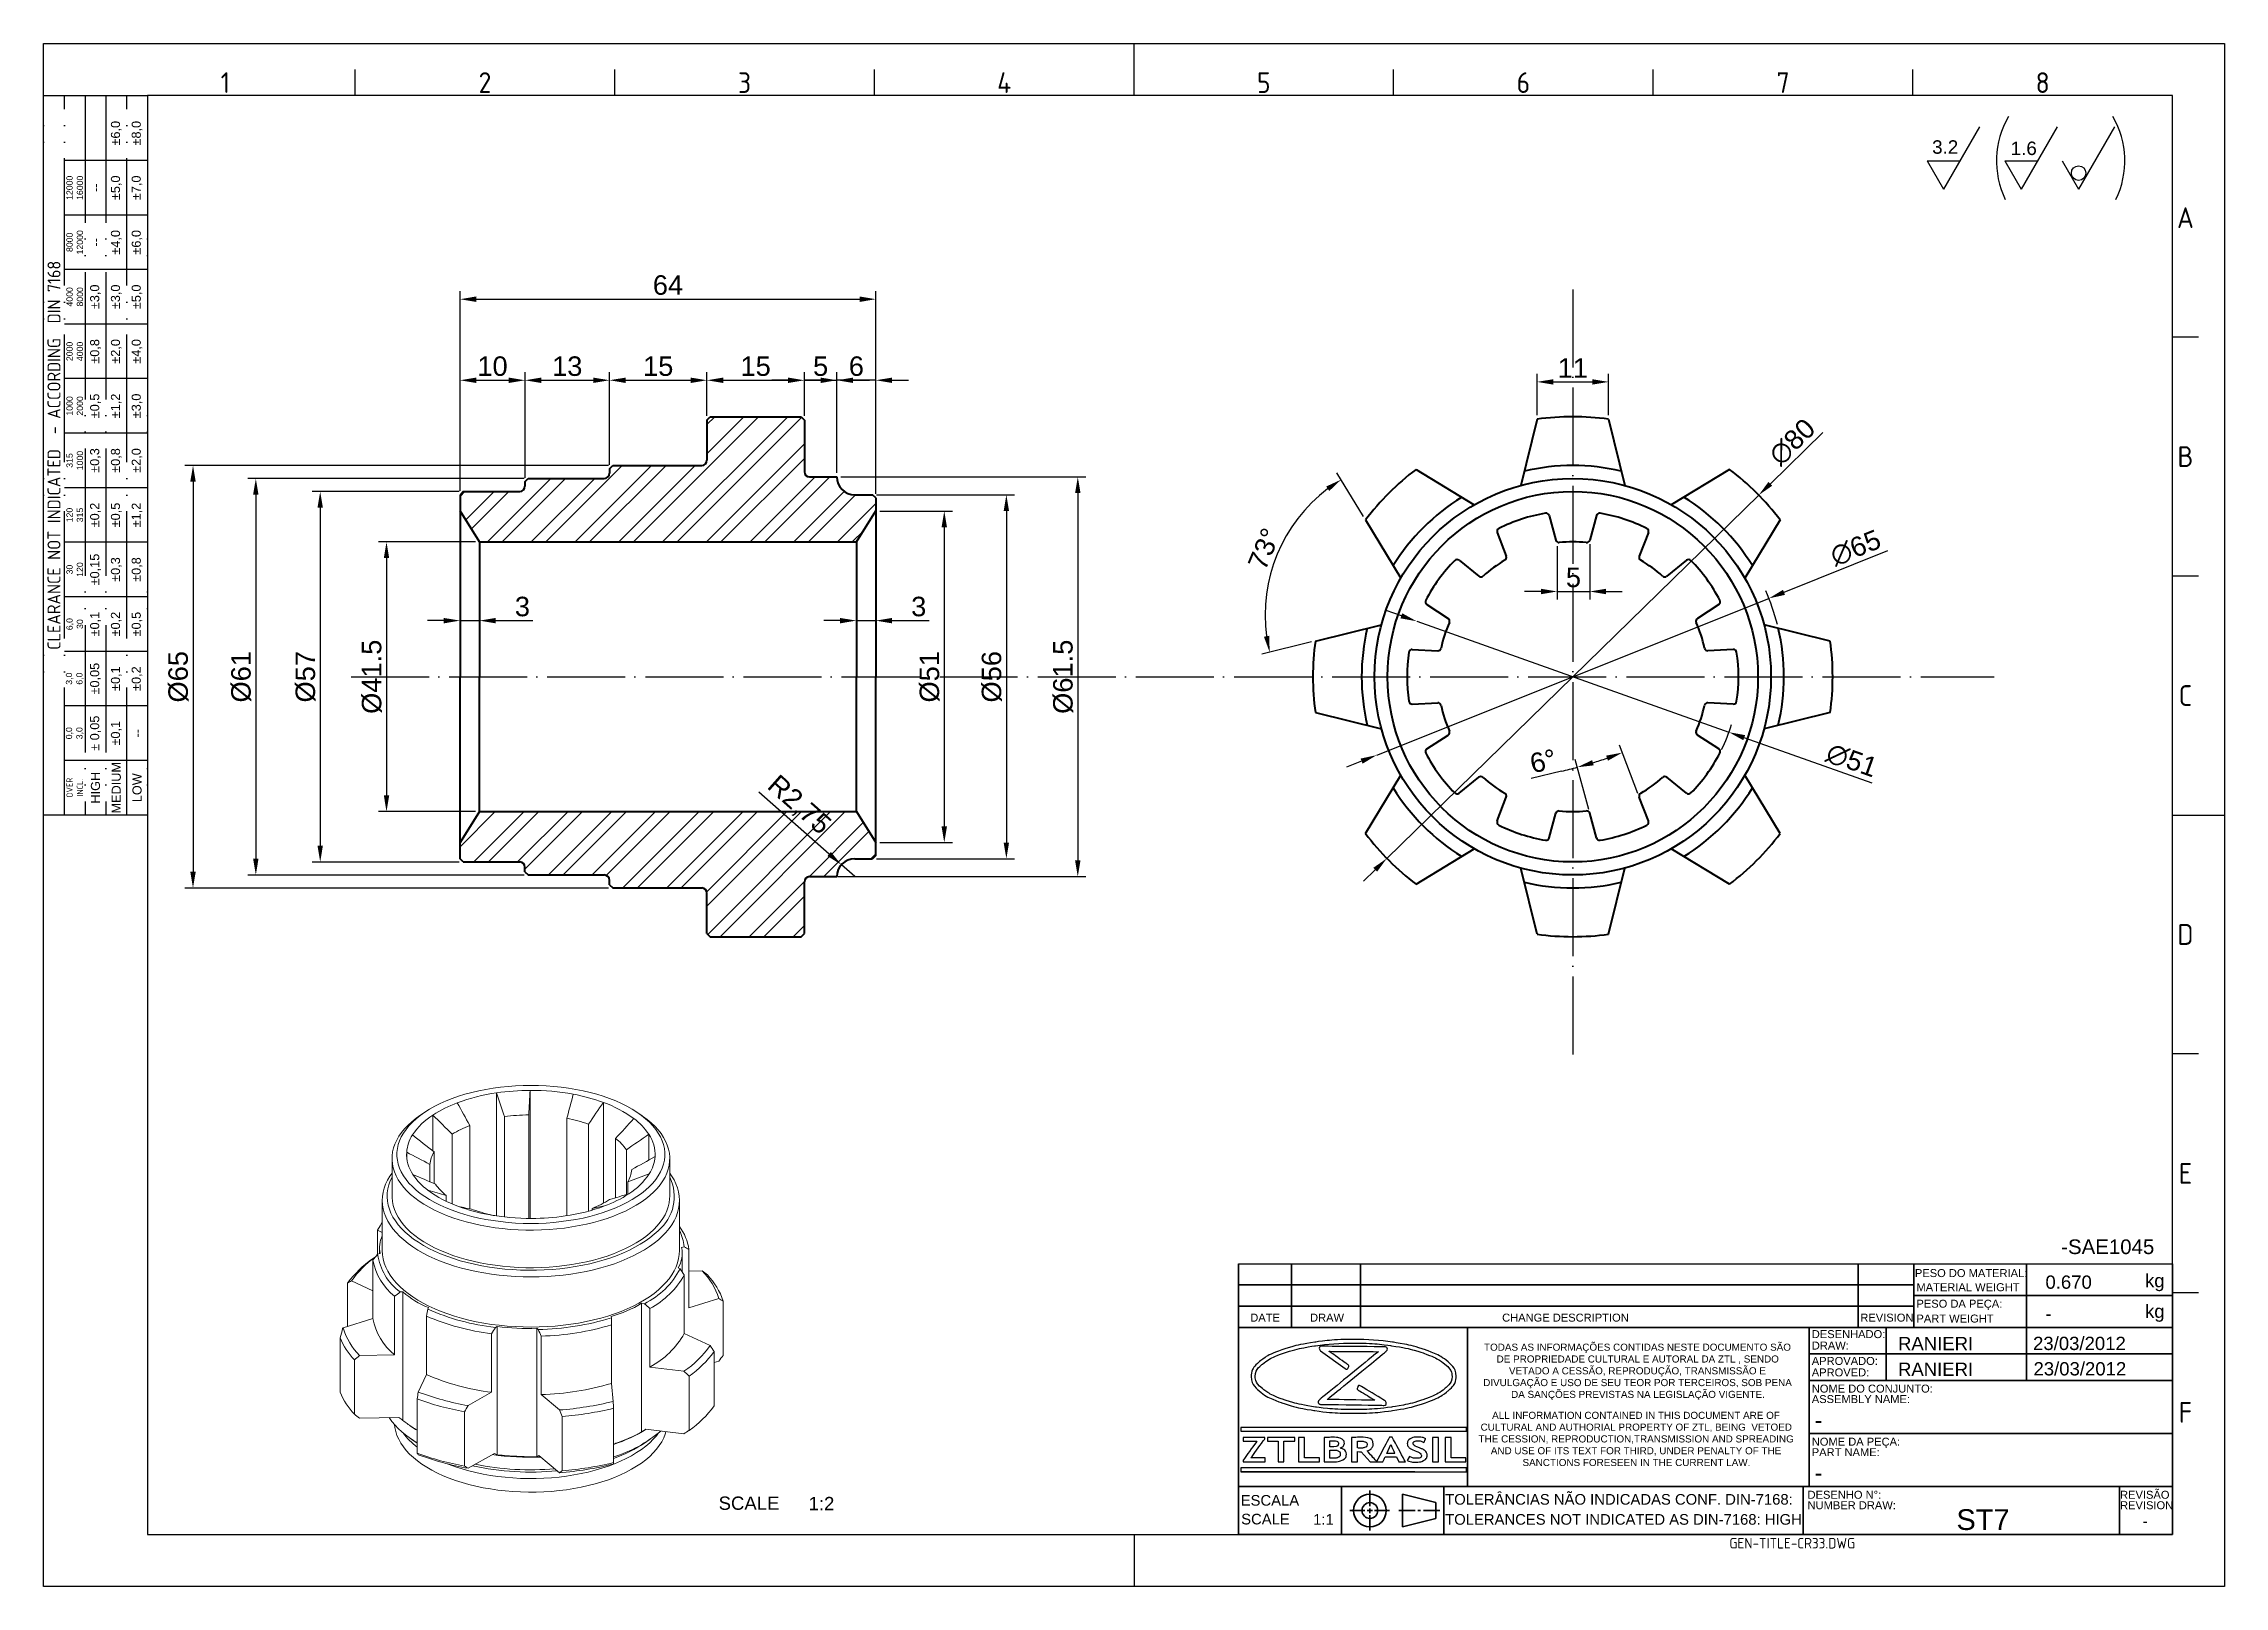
# Model space of a CAD drawing. Header units: millimetres. Extents: x 2490 to 2826, y 1138 to 1375.
import ezdxf
from ezdxf.enums import TextEntityAlignment as Align

# ---------------------------------------------------------------- set-up
doc = ezdxf.new("R2010")
doc.units = ezdxf.units.MM
for name, pattern in [('ACAD_ISO02W100', [15, 12, -3]), ('ACAD_ISO04W100', [30, 24, -3, 0, -3]), ('ACAD_ISO05W100', [33, 24, -3, 0, -3, 0, -3])]:
    doc.linetypes.add(name, pattern=pattern)
for name, color, linetype, lineweight in [('AM_0', 7, 'Continuous', 40), ('AM_4', 1, 'ACAD_ISO04W100', 25), ('AM_5', 3, 'Continuous', 25), ('AM_8', 40, 'ACAD_ISO02W100', 35), ('AM_BOR', 2, 'ACAD_ISO05W100', 35)]:
    doc.layers.add(name, color=color, linetype=linetype, lineweight=lineweight)
doc.layers.add('Camada 1', color=7, linetype='Continuous')
doc.styles.add('ACISOTS', font='isocp.shx', dxfattribs={"height": 1})
doc.styles.get("Standard").update_dxf_attribs({"font": 'arial.ttf'})
doc.dimstyles.new('ISO-25', dxfattribs={"dimtxt": 3, "dimasz": 2.5, "dimexe": 1.25, "dimexo": 0.625, "dimtad": 1, "dimtxsty": 'Standard', "dimcen": 2.5, "dimadec": 0, "dimazin": 0, "dimtfac": 1, "dimtmove": 0, "dimatfit": 3, "dimfxl": 1, "dimarcsym": 0})

msp = doc.modelspace()

# ---------------------------------------------------------------- texts
at = {"insert": (2800.393, 1191.38), "char_height": 2.25, "width": 55.22062, "attachment_point": 1}
msp.add_mtext('-SAE1045', dxfattribs=at)
at = {"color": 0, "linetype": 'Continuous', "char_height": 1.089, "attachment_point": 1}
for s, width, insert in [('\\pi1.1;TODAS AS INFORMAÇÕES CONTIDAS NESTE DOCUMENTO SÃO \\P\\pi3.0406;DE PROPRIEDADE CULTURAL E AUTORAL DA ZTL , SENDO \\P\\pi4.9363;VETADO A CESSÃO, REPRODUÇÃO, TRANSMISSÃO E \\P\\pi0.97628;DIVULGAÇÃO E USO DE SEU TEOR POR TERCEIROS, SOB PENA \\P\\pi5.2688;DA SANÇÕES PREVISTAS NA LEGISLAÇÃO VIGENTE.', 49.34635, (2710.454, 1175.35)), ('\\pi2.9563;ALL INFORMATION CONTAINED IN THIS DOCUMENT ARE OF \\P\\pi1.1801;CULTURAL AND AUTHORIAL PROPERTY OF ZTL, BEING  VETOED \\P\\pi0.87222;THE CESSION, REPRODUCTION,TRANSMISSION AND SPREADING \\P\\pi2.7505;AND USE OF ITS TEXT FOR THIRD, UNDER PENALTY OF THE \\P\\pi7.6276;SANCTIONS FORESEEN IN THE CURRENT LAW.', 50.13289, (2709.848, 1164.868))]:
    msp.add_mtext_dynamic_manual_height_columns(s, width=width, gutter_width=12.5, heights=[0], dxfattribs=dict(at, insert=insert))
at = {"layer": 'AM_5', "char_height": 2.07, "attachment_point": 1}
for s, insert in [('3.2', (2780.526, 1360.49)), ('1.6', (2792.617, 1360.29))]:
    msp.add_mtext_dynamic_manual_height_columns(s, width=18.23779, gutter_width=12.5, heights=[0], dxfattribs=dict(at, insert=insert))
at = {"layer": 'AM_8', "color": 0, "linetype": 'Continuous'}
for s, height, p in [('PESO DO MATERIAL:', 1.22513, (2777.871, 1185.593)), ('kg', 2.0419, (2813.295, 1184.027)), ('MATERIAL WEIGHT', 1.22513, (2778.109, 1183.423)), ('PESO DA PEÇA:', 1.22513, (2778.109, 1180.885)), ('DATE', 1.2251, (2675.577, 1178.742)), ('DRAW', 1.2251, (2684.78, 1178.742)), ('CHANGE DESCRIPTION', 1.22513, (2714.341, 1178.742)), ('REVISION', 1.2251, (2769.473, 1178.742)), ('PART WEIGHT', 1.22513, (2778.109, 1178.598)), ('kg', 2.0419, (2813.295, 1179.316)), ('DESENHADO:', 1.2251, (2762.001, 1176.203)), ('DRAW:', 1.2251, (2762.001, 1174.441)), ('APROVADO:', 1.2251, (2762.001, 1172.077)), ('APROVED:', 1.2251, (2762.001, 1170.314)), ('NOME DO CONJUNTO:', 1.22513, (2762.001, 1167.822)), ('ASSEMBLY NAME:', 1.22513, (2762.001, 1166.208)), ('NOME DA PEÇA:', 1.22513, (2762.001, 1159.654)), ('PART NAME:', 1.2251, (2762.001, 1158.041)), ('SCALE', 2.0419, (2593.752, 1149.784)), ('1:2', 2.0419, (2607.595, 1149.728)), ('ESCALA', 1.6335, (2674.101, 1150.424)), ('TOLERÂNCIAS NÃO INDICADAS CONF. DIN-7168:', 1.6335, (2705.572, 1150.576)), ('DESENHO N%%d:', 1.22513, (2761.35, 1151.487)), ('REVISÃO', 1.2251, (2809.451, 1151.487)), ('SCALE', 1.6335, (2674.177, 1147.538)), ('1:1', 1.6335, (2685.252, 1147.493)), ('TOLERANCES NOT INDICATED AS DIN-7168: HIGH', 1.6335, (2705.572, 1147.493)), ('NUMBER DRAW:', 1.22513, (2761.35, 1149.873)), ('REVISION', 1.2251, (2809.451, 1149.873))]:
    msp.add_text(s, height=height, dxfattribs=at).set_placement(p)
for tag, p in [('0.670', (2797.964, 1184.816)), ('-', (2797.964, 1179.957))]:
    msp.add_attdef(tag, text='', height=2.042, dxfattribs=at).set_placement(p, align=Align.MIDDLE_LEFT)
for tag, p, height in [('RANIERI', (2775.273, 1174.344), 2.042), ('23/03/2012', (2796.059, 1174.368), 2.042), ('RANIERI', (2775.271, 1170.393), 2.042), ('23/03/2012', (2796.125, 1170.46), 2.042), ('-', (2762.463, 1162.354), 2.45), ('-', (2762.463, 1154.248), 2.45), ('ST7', (2784.265, 1146.682), 3.194)]:
    msp.add_attdef(tag, p, '', height=height, dxfattribs=at)
msp.add_attdef('-', text='', height=1.597, dxfattribs=at).set_placement((2813.316, 1148.032), align=Align.MIDDLE_CENTER)
at = {"layer": 'AM_8', "color": 0, "linetype": 'Continuous', "style": 'ACISOTS'}
msp.add_attdef('GEN-TITLE-CR33.DWG', (2749.32, 1143.831), '', height=1.633, dxfattribs=at)

# ---------------------------------------------------------------- blocks, each defined once
blk = doc.blocks.new('A3 ZTL')
for p, q in [((19.57, 280.82), (19.57, 9.78)), ((401.17, 280.82), (19.57, 280.82)), ((401.17, 9.78), (401.17, 280.82)), ((19.57, 9.78), (401.17, 9.78))]:
    blk.add_line(p, q)
at = {"layer": 'AM_BOR', "color": 135, "linetype": 'Continuous', "lineweight": 25}
for p, q in [((0, 0), (0, 290.61)), ((0, 290.61), (410.96, 290.61)), ((410.96, 290.61), (410.96, 0)), ((410.96, 0), (0, 0))]:
    blk.add_line(p, q, dxfattribs=at)
at = {"layer": 'AM_BOR', "color": 135, "lineweight": 25}
for p, q in [((205.48, 280.82), (205.48, 290.61)), ((58.71, 280.82), (58.71, 285.71)), ((107.63, 280.82), (107.63, 285.71)), ((156.56, 280.82), (156.56, 285.71)), ((254.4, 280.82), (254.4, 285.71)), ((303.33, 280.82), (303.33, 285.71)), ((352.25, 280.82), (352.25, 285.71)), ((3.91, 145.3), (3.91, 280.82)), ((7.83, 280.82), (7.83, 145.3)), ((11.74, 280.82), (11.74, 145.3)), ((15.66, 145.3), (15.66, 280.82)), ((19.57, 268.59), (3.91, 268.59)), ((19.57, 258.32), (3.91, 258.32)), ((19.57, 248.04), (3.91, 248.04)), ((19.57, 237.77), (3.91, 237.77)), ((406.07, 235.32), (401.17, 235.32)), ((19.57, 227.5), (3.91, 227.5)), ((19.57, 217.22), (3.91, 217.22)), ((19.57, 206.95), (3.91, 206.95)), ((19.57, 196.67), (3.91, 196.67)), ((406.07, 190.31), (401.17, 190.31)), ((19.57, 186.4), (3.91, 186.4)), ((19.57, 176.13), (3.91, 176.13)), ((19.57, 165.85), (3.91, 165.85)), ((19.57, 155.58), (3.91, 155.58)), ((401.17, 145.3), (410.96, 145.3)), ((406.07, 100.29), (401.17, 100.29)), ((406.07, 55.28), (401.17, 55.28)), ((205.48, 9.78), (205.48, 0))]:
    blk.add_line(p, q, dxfattribs=at)
blk.add_lwpolyline([(19.57, 145.3), (0, 145.3), (0, 280.82), (19.57, 280.82)], close=True, dxfattribs=at)
at = {"layer": 'AM_BOR', "color": 135, "lineweight": 25, "style": 'ACISOTS'}
for s, p in [('1', (34.25, 283.27)), ('2', (83.17, 283.27)), ('3', (132.09, 283.27)), ('4', (181.02, 283.27)), ('5', (229.94, 283.27)), ('6', (278.86, 283.27)), ('7', (327.79, 283.27)), ('8', (376.71, 283.27)), ('A', (403.62, 257.83)), ('B', (403.62, 212.82)), ('C', (403.62, 167.81)), ('D', (403.62, 122.8)), ('E', (403.62, 77.79)), ('F', (403.62, 32.78))]:
    blk.add_text(s, height=3.91, dxfattribs=at).set_placement(p, align=Align.MIDDLE)
at = {"layer": 'AM_BOR', "color": 135, "lineweight": 25, "attachment_point": 5, "rotation": 90}
for s, insert, char_height, width in [('±6,0', (13.7, 273.73), 1.712, 10.274), ('±8,0', (17.61, 273.73), 1.712, 10.274), ('12000\\P16000', (5.87, 263.45), 1.174, 10.274), ('--', (9.78, 263.45), 1.712, 10.274), ('±5,0', (13.7, 263.45), 1.712, 10.274), ('±7,0', (17.61, 263.45), 1.712, 10.274), ('8000\\P12000', (5.87, 253.18), 1.174, 10.274), ('±4,0', (13.7, 253.18), 1.712, 10.274), ('±6,0', (17.61, 253.18), 1.712, 10.274), ('--', (9.78, 253.18), 1.712, 10.274), ('{\\Fisocp.shx|c0;CLEARANCE NOT INDICATED  - ACCORDING  DIN 7168}', (1.96, 213.06), 2.4462, 135.5186), ('4000\\P8000', (5.87, 242.91), 1.174, 10.274), ('±3,0', (9.78, 242.91), 1.712, 10.274), ('±3,0', (13.7, 242.91), 1.712, 10.274), ('±5,0', (17.61, 242.91), 1.712, 10.274), ('2000\\P4000', (5.87, 232.63), 1.174, 10.274), ('±0,8', (9.78, 232.63), 1.712, 10.274), ('±2,0', (13.7, 232.63), 1.712, 10.274), ('±4,0', (17.61, 232.63), 1.712, 10.274), ('1000\\P2000', (5.87, 222.36), 1.174, 10.274), ('±0,5', (9.78, 222.36), 1.712, 10.274), ('±1,2', (13.7, 222.36), 1.712, 10.274), ('±3,0', (17.61, 222.36), 1.712, 10.274), ('315\\P1000', (5.87, 212.08), 1.174, 10.274), ('±0,3', (9.78, 212.08), 1.712, 10.274), ('±0,8', (13.7, 212.08), 1.712, 10.274), ('±2,0', (17.61, 212.08), 1.712, 10.274), ('120\\P315', (5.87, 201.81), 1.174, 10.274), ('±0,2', (9.78, 201.81), 1.712, 10.274), ('±0,5', (13.7, 201.81), 1.712, 10.274), ('±1,2', (17.61, 201.81), 1.712, 10.274), ('±0,15', (9.78, 191.54), 1.712, 10.274), ('±0,3', (13.7, 191.54), 1.712, 10.274), ('±0,8', (17.61, 191.54), 1.712, 10.274), ('30\\P120', (5.87, 191.54), 1.174, 10.274), ('6,0\\P30', (5.87, 181.26), 1.174, 10.274), ('±0,1', (9.78, 181.26), 1.712, 10.274), ('±0,2', (13.7, 181.26), 1.712, 10.274), ('±0,5', (17.61, 181.26), 1.712, 10.274), ('±0,05', (9.78, 170.99), 1.712, 10.274), ('±0,1', (13.7, 170.99), 1.712, 10.274), ('±0,2', (17.61, 170.99), 1.712, 10.274), ('3,0\\P6,0', (5.87, 170.99), 1.174, 10.274), ('0,0\\P3,0', (5.87, 160.71), 1.174, 10.274), ('± 0,05', (9.78, 160.71), 1.712, 10.274), ('\\pt4.69206;±0,1', (13.7, 160.71), 1.7123, 10.274), ('--', (17.61, 160.71), 1.712, 10.274), ('{\\Fisocp.shx|c0;OVER\\PINCL.}', (5.87, 150.44), 1.1742, 10.274), ('HIGH', (9.78, 150.44), 1.712, 10.274), ('MEDIUM', (13.7, 150.44), 1.712, 10.274), ('LOW', (17.61, 150.44), 1.712, 10.274)]:
    blk.add_mtext(s, dxfattribs=dict(at, insert=insert, char_height=char_height, width=width))
blk = doc.blocks.new('*U38')
at = {"layer": 'AM_0'}
for p, q in [((-5.5, 4.9), (-8, -5.28)), ((5.5, 4.9), (8, -5.28))]:
    blk.add_line(p, q, dxfattribs=at)
for radius, start, end in [(40, 82.0968, 97.9032), (32.5, 76.7299, 103.2701)]:
    blk.add_arc((0, -34.72), radius, start, end, dxfattribs=at)
blk = doc.blocks.new('*U39')
at = {"layer": 'AM_5', "color": 0, "linetype": 'ByBlock', "lineweight": -2, "transparency": 16777216}
blk.add_blockref('*U38', (3068.43, 1278.48), dxfattribs=at)
for p, rotation in [((3043.88, 1268.31), 45.00000000000001), ((3092.98, 1268.31), 315), ((3033.71, 1243.76), 90), ((3103.15, 1243.76), 270), ((3043.88, 1219.21), 135), ((3092.98, 1219.21), 225.0000000000001), ((3068.43, 1209.05), 180)]:
    blk.add_blockref('*U38', p, dxfattribs=dict(at, rotation=rotation))
blk = doc.blocks.new('*D43')
at = {"layer": 'AM_5', "color": 0, "lineweight": -2, "transparency": 16777216}
for p, q in [((2763.72, 1315.54), (2755.63, 1307.64)), ((2696.6, 1250.01), (2753.84, 1305.9)), ((2694.81, 1248.27), (2693.02, 1246.52))]:
    blk.add_line(p, q, dxfattribs=at)
at = {"layer": 'AM_5', "color": 0, "transparency": 16777216}
for points in [[(2755.34, 1307.94), (2755.92, 1307.35), (2753.84, 1305.9)], [(2694.52, 1248.56), (2695.1, 1247.97), (2696.6, 1250.01)]]:
    blk.add_solid(points, dxfattribs=at)
at = {"layer": 'Defpoints', "color": 0, "transparency": 16777216}
for p in [(2753.84, 1305.9), (2696.6, 1250.01)]:
    blk.add_point(p, dxfattribs=at)
at = {"layer": 'AM_5', "color": 0, "transparency": 16777216, "insert": (2759, 1314.07), "char_height": 3, "attachment_point": 5, "rotation": 44.3107}
blk.add_mtext('∅80', dxfattribs=at)
blk = doc.blocks.new('*D44')
at = {"layer": 'AM_5', "color": 0, "lineweight": -2, "transparency": 16777216}
for p, q in [((2773.68, 1297.32), (2757.72, 1290.94)), ((2695.04, 1265.9), (2755.4, 1290.01)), ((2692.72, 1264.97), (2690.4, 1264.04))]:
    blk.add_line(p, q, dxfattribs=at)
blk.add_arc((2725.22, 1277.95), 32.5, 14.372, 23.9838, dxfattribs=at)
at = {"layer": 'AM_5', "color": 0, "transparency": 16777216}
for points in [[(2757.57, 1291.33), (2757.87, 1290.55), (2755.4, 1290.01)], [(2692.56, 1265.36), (2692.87, 1264.58), (2695.04, 1265.9)]]:
    blk.add_solid(points, dxfattribs=at)
at = {"layer": 'Defpoints', "color": 0, "transparency": 16777216}
for p in [(2755.4, 1290.01), (2695.04, 1265.9)]:
    blk.add_point(p, dxfattribs=at)
at = {"layer": 'AM_5', "color": 0, "transparency": 16777216, "insert": (2768.75, 1297.76), "char_height": 3, "attachment_point": 5, "rotation": 21.7801}
blk.add_mtext('∅65', dxfattribs=at)
blk = doc.blocks.new('*D45')
at = {"layer": 'AM_5', "color": 0, "lineweight": -2, "transparency": 16777216}
for p, q in [((2692.99, 1302.62), (2688.91, 1309.35)), ((2684.99, 1283.31), (2677.35, 1281.43))]:
    blk.add_line(p, q, dxfattribs=at)
blk.add_arc((2702.14, 1287.51), 24.28, 127.1157, 187.8843, dxfattribs=at)
at = {"layer": 'AM_5', "color": 0, "transparency": 16777216}
for points in [[(2687.26, 1307.22), (2687.73, 1306.53), (2689.56, 1308.28)], [(2678.5, 1284.26), (2677.68, 1284.11), (2678.56, 1281.73)]]:
    blk.add_solid(points, dxfattribs=at)
at = {"layer": 'Defpoints', "color": 0, "transparency": 16777216}
for p in [(2682.16, 1301.3), (2693.31, 1302.08), (2698.75, 1293.11), (2695.79, 1285.95), (2685.6, 1283.45)]:
    blk.add_point(p, dxfattribs=at)
at = {"layer": 'AM_5', "color": 0, "transparency": 16777216, "insert": (2677.72, 1297.63), "char_height": 3, "attachment_point": 5, "rotation": 67.5}
blk.add_mtext('73°', dxfattribs=at)
blk = doc.blocks.new('*D46')
at = {"layer": 'AM_5', "color": 0, "lineweight": -2, "transparency": 16777216}
for p, q in [((2735.23, 1260), (2732.4, 1267.45)), ((2723.49, 1263.42), (2718.8, 1262.32)), ((2727.67, 1257.55), (2725.59, 1265.24))]:
    blk.add_line(p, q, dxfattribs=at)
for start, end in [(287.0989, 288.9011), (283.1559, 285.1274)]:
    blk.add_arc((2706.95, 1334.17), 72.66, start, end, dxfattribs=at)
at = {"layer": 'AM_5', "color": 0, "transparency": 16777216}
for points in [[(2730.35, 1265.82), (2730.63, 1265.04), (2732.84, 1266.28)], [(2728.43, 1264.32), (2728.2, 1265.12), (2725.91, 1264.03)]]:
    blk.add_solid(points, dxfattribs=at)
at = {"layer": 'Defpoints', "color": 0, "transparency": 16777216}
for p in [(2730.56, 1265.45), (2735.46, 1259.42), (2727.83, 1256.94), (2736.85, 1255.76), (2728.85, 1253.17)]:
    blk.add_point(p, dxfattribs=at)
at = {"layer": 'AM_5', "color": 0, "transparency": 16777216, "insert": (2720.65, 1264.97), "char_height": 3, "attachment_point": 5, "rotation": 13.1559}
blk.add_mtext('6°', dxfattribs=at)
blk = doc.blocks.new('*D47')
at = {"layer": 'AM_5', "color": 0, "lineweight": -2, "transparency": 16777216}
for p, q in [((2719.72, 1318.2), (2719.72, 1324.57)), ((2722.22, 1323.32), (2728.22, 1323.32)), ((2730.72, 1318.2), (2730.72, 1324.57))]:
    blk.add_line(p, q, dxfattribs=at)
at = {"layer": 'AM_5', "color": 0, "transparency": 16777216}
for points in [[(2722.22, 1323.73), (2722.22, 1322.9), (2719.72, 1323.32)], [(2728.22, 1323.73), (2728.22, 1322.9), (2730.72, 1323.32)]]:
    blk.add_solid(points, dxfattribs=at)
at = {"layer": 'Defpoints', "color": 0, "transparency": 16777216}
for p in [(2730.72, 1323.32), (2719.72, 1317.58), (2730.72, 1317.58)]:
    blk.add_point(p, dxfattribs=at)
at = {"layer": 'AM_5', "color": 0, "transparency": 16777216, "insert": (2725.22, 1325.45), "char_height": 3, "attachment_point": 5}
blk.add_mtext('11', dxfattribs=at)
blk = doc.blocks.new('*D48')
at = {"layer": 'AM_5', "color": 0, "lineweight": -2, "transparency": 16777216}
for p, q in [((2722.81, 1298.06), (2722.81, 1289.82)), ((2727.83, 1298.34), (2727.83, 1289.82)), ((2720.31, 1291.07), (2717.81, 1291.07)), ((2722.81, 1291.07), (2727.83, 1291.07)), ((2730.33, 1291.07), (2732.83, 1291.07))]:
    blk.add_line(p, q, dxfattribs=at)
at = {"layer": 'AM_5', "color": 0, "transparency": 16777216}
for points in [[(2720.31, 1291.49), (2720.31, 1290.65), (2722.81, 1291.07)], [(2730.33, 1291.49), (2730.33, 1290.65), (2727.83, 1291.07)]]:
    blk.add_solid(points, dxfattribs=at)
at = {"layer": 'Defpoints', "color": 0, "transparency": 16777216}
for p in [(2722.81, 1298.69), (2727.83, 1298.97), (2727.83, 1291.07)]:
    blk.add_point(p, dxfattribs=at)
at = {"layer": 'AM_5', "color": 0, "transparency": 16777216, "insert": (2725.32, 1293.22), "char_height": 3, "attachment_point": 5}
blk.add_mtext('5', dxfattribs=at)
blk = doc.blocks.new('*D49')
at = {"layer": 'AM_5', "color": 0, "lineweight": -2, "transparency": 16777216}
for p, q in [((2551.45, 1286.59), (2548.95, 1286.59)), ((2553.95, 1285.18), (2553.95, 1287.84)), ((2553.95, 1286.59), (2556.95, 1286.59)), ((2556.95, 1285.18), (2556.95, 1287.84)), ((2559.45, 1286.59), (2565.16, 1286.59))]:
    blk.add_line(p, q, dxfattribs=at)
at = {"layer": 'AM_5', "color": 0, "transparency": 16777216}
for points in [[(2551.45, 1287), (2551.45, 1286.17), (2553.95, 1286.59)], [(2559.45, 1287), (2559.45, 1286.17), (2556.95, 1286.59)]]:
    blk.add_solid(points, dxfattribs=at)
at = {"layer": 'Defpoints', "color": 0, "transparency": 16777216}
for p in [(2556.95, 1286.59), (2553.95, 1284.56), (2556.95, 1284.56)]:
    blk.add_point(p, dxfattribs=at)
at = {"layer": 'AM_5', "color": 0, "transparency": 16777216, "insert": (2563.55, 1288.74), "char_height": 3, "attachment_point": 5}
blk.add_mtext('3', dxfattribs=at)
blk = doc.blocks.new('*D50')
at = {"layer": 'AM_5', "color": 0, "lineweight": -2, "transparency": 16777216}
for p, q in [((2612.45, 1286.59), (2609.95, 1286.59)), ((2614.95, 1285.18), (2614.95, 1287.84)), ((2614.95, 1286.59), (2617.95, 1286.59)), ((2617.95, 1285.18), (2617.95, 1287.84)), ((2620.45, 1286.59), (2626.16, 1286.59))]:
    blk.add_line(p, q, dxfattribs=at)
at = {"layer": 'AM_5', "color": 0, "transparency": 16777216}
for points in [[(2612.45, 1287), (2612.45, 1286.17), (2614.95, 1286.59)], [(2620.45, 1287), (2620.45, 1286.17), (2617.95, 1286.59)]]:
    blk.add_solid(points, dxfattribs=at)
at = {"layer": 'Defpoints', "color": 0, "transparency": 16777216}
for p in [(2617.95, 1286.59), (2614.95, 1284.56), (2617.95, 1284.56)]:
    blk.add_point(p, dxfattribs=at)
at = {"layer": 'AM_5', "color": 0, "transparency": 16777216, "insert": (2624.55, 1288.74), "char_height": 3, "attachment_point": 5}
blk.add_mtext('3', dxfattribs=at)
blk = doc.blocks.new('*D51')
at = {"layer": 'AM_5', "color": 0, "lineweight": -2, "transparency": 16777216}
for p, q in [((2556.32, 1298.7), (2541.38, 1298.7)), ((2542.63, 1296.2), (2542.63, 1259.7)), ((2556.32, 1257.2), (2541.38, 1257.2))]:
    blk.add_line(p, q, dxfattribs=at)
at = {"layer": 'AM_5', "color": 0, "transparency": 16777216}
for points in [[(2542.22, 1296.2), (2543.05, 1296.2), (2542.63, 1298.7)], [(2542.22, 1259.7), (2543.05, 1259.7), (2542.63, 1257.2)]]:
    blk.add_solid(points, dxfattribs=at)
at = {"layer": 'Defpoints', "color": 0, "transparency": 16777216}
for p in [(2556.95, 1298.7), (2542.63, 1257.2), (2556.95, 1257.2)]:
    blk.add_point(p, dxfattribs=at)
at = {"layer": 'AM_5', "color": 0, "transparency": 16777216, "insert": (2540.39, 1277.95), "char_height": 3, "attachment_point": 5, "rotation": 90}
blk.add_mtext('%%C41.5', dxfattribs=at)
blk = doc.blocks.new('*D52')
at = {"layer": 'AM_5', "color": 0, "lineweight": -2, "transparency": 16777216}
for p, q in [((2553.82, 1306.45), (2531.18, 1306.45)), ((2532.43, 1303.95), (2532.43, 1251.95)), ((2553.82, 1249.45), (2531.18, 1249.45))]:
    blk.add_line(p, q, dxfattribs=at)
at = {"layer": 'AM_5', "color": 0, "transparency": 16777216}
for points in [[(2532.01, 1303.95), (2532.84, 1303.95), (2532.43, 1306.45)], [(2532.01, 1251.95), (2532.84, 1251.95), (2532.43, 1249.45)]]:
    blk.add_solid(points, dxfattribs=at)
at = {"layer": 'Defpoints', "color": 0, "transparency": 16777216}
for p in [(2554.45, 1306.45), (2532.43, 1249.45), (2554.45, 1249.45)]:
    blk.add_point(p, dxfattribs=at)
at = {"layer": 'AM_5', "color": 0, "transparency": 16777216, "insert": (2530.19, 1277.95), "char_height": 3, "attachment_point": 5, "rotation": 90}
blk.add_mtext('%%c57', dxfattribs=at)
blk = doc.blocks.new('*D53')
at = {"layer": 'AM_5', "color": 0, "lineweight": -2, "transparency": 16777216}
for p, q in [((2563.82, 1308.45), (2521.27, 1308.45)), ((2522.52, 1305.95), (2522.52, 1249.95)), ((2563.82, 1247.45), (2521.27, 1247.45))]:
    blk.add_line(p, q, dxfattribs=at)
at = {"layer": 'AM_5', "color": 0, "transparency": 16777216}
for points in [[(2522.1, 1305.95), (2522.93, 1305.95), (2522.52, 1308.45)], [(2522.1, 1249.95), (2522.93, 1249.95), (2522.52, 1247.45)]]:
    blk.add_solid(points, dxfattribs=at)
at = {"layer": 'Defpoints', "color": 0, "transparency": 16777216}
for p in [(2564.45, 1308.45), (2522.52, 1247.45), (2564.45, 1247.45)]:
    blk.add_point(p, dxfattribs=at)
at = {"layer": 'AM_5', "color": 0, "transparency": 16777216, "insert": (2520.28, 1277.95), "char_height": 3, "attachment_point": 5, "rotation": 90}
blk.add_mtext('%%c61', dxfattribs=at)
blk = doc.blocks.new('*D54')
at = {"layer": 'AM_5', "color": 0, "lineweight": -2, "transparency": 16777216}
for p, q in [((2576.82, 1310.45), (2511.6, 1310.45)), ((2512.85, 1307.95), (2512.85, 1247.95)), ((2576.82, 1245.45), (2511.6, 1245.45))]:
    blk.add_line(p, q, dxfattribs=at)
at = {"layer": 'AM_5', "color": 0, "transparency": 16777216}
for points in [[(2512.43, 1307.95), (2513.27, 1307.95), (2512.85, 1310.45)], [(2512.43, 1247.95), (2513.27, 1247.95), (2512.85, 1245.45)]]:
    blk.add_solid(points, dxfattribs=at)
at = {"layer": 'Defpoints', "color": 0, "transparency": 16777216}
for p in [(2577.45, 1310.45), (2512.85, 1245.45), (2577.45, 1245.45)]:
    blk.add_point(p, dxfattribs=at)
at = {"layer": 'AM_5', "color": 0, "transparency": 16777216, "insert": (2510.61, 1277.95), "char_height": 3, "attachment_point": 5, "rotation": 90}
blk.add_mtext('%%C65', dxfattribs=at)
blk = doc.blocks.new('*D55')
at = {"layer": 'AM_5', "color": 0, "lineweight": -2, "transparency": 16777216}
for p, q in [((2612.57, 1308.7), (2650.28, 1308.7)), ((2649.03, 1306.2), (2649.03, 1249.7)), ((2612.07, 1247.2), (2650.28, 1247.2))]:
    blk.add_line(p, q, dxfattribs=at)
at = {"layer": 'AM_5', "color": 0, "transparency": 16777216}
for points in [[(2648.61, 1306.2), (2649.45, 1306.2), (2649.03, 1308.7)], [(2648.61, 1249.7), (2649.45, 1249.7), (2649.03, 1247.2)]]:
    blk.add_solid(points, dxfattribs=at)
at = {"layer": 'Defpoints', "color": 0, "transparency": 16777216}
for p in [(2611.95, 1308.7), (2611.45, 1247.2), (2649.03, 1247.2)]:
    blk.add_point(p, dxfattribs=at)
at = {"layer": 'AM_5', "color": 0, "transparency": 16777216, "insert": (2646.79, 1277.95), "char_height": 3, "attachment_point": 5, "rotation": 90}
blk.add_mtext('%%c61.5', dxfattribs=at)
blk = doc.blocks.new('*D56')
at = {"layer": 'AM_5', "color": 0, "lineweight": -2, "transparency": 16777216}
for p, q in [((2599.96, 1260.26), (2610.77, 1250.69)), ((2614.7, 1247.2), (2612.64, 1249.03))]:
    blk.add_line(p, q, dxfattribs=at)
at = {"layer": 'AM_5', "color": 0, "transparency": 16777216}
blk.add_solid([(2611.04, 1251), (2610.49, 1250.37), (2612.64, 1249.03)], dxfattribs=at)
at = {"layer": 'Defpoints', "color": 0, "transparency": 16777216}
for p in [(2612.64, 1249.03), (2614.7, 1247.2)]:
    blk.add_point(p, dxfattribs=at)
at = {"layer": 'AM_5', "color": 0, "transparency": 16777216, "insert": (2606.04, 1258.12), "char_height": 3, "attachment_point": 5, "rotation": 318.4767}
blk.add_mtext('R2,75', dxfattribs=at)
blk = doc.blocks.new('*D57')
at = {"layer": 'AM_5', "color": 0, "lineweight": -2, "transparency": 16777216}
for p, q in [((2618.07, 1305.95), (2639.29, 1305.95)), ((2638.04, 1303.45), (2638.04, 1252.45)), ((2618.07, 1249.95), (2639.29, 1249.95))]:
    blk.add_line(p, q, dxfattribs=at)
at = {"layer": 'AM_5', "color": 0, "transparency": 16777216}
for points in [[(2637.62, 1303.45), (2638.45, 1303.45), (2638.04, 1305.95)], [(2637.62, 1252.45), (2638.45, 1252.45), (2638.04, 1249.95)]]:
    blk.add_solid(points, dxfattribs=at)
at = {"layer": 'Defpoints', "color": 0, "transparency": 16777216}
for p in [(2617.45, 1305.95), (2617.45, 1249.95), (2638.04, 1249.95)]:
    blk.add_point(p, dxfattribs=at)
at = {"layer": 'AM_5', "color": 0, "transparency": 16777216, "insert": (2635.8, 1277.95), "char_height": 3, "attachment_point": 5, "rotation": 90}
blk.add_mtext('%%c56', dxfattribs=at)
blk = doc.blocks.new('*D58')
at = {"layer": 'AM_5', "color": 0, "lineweight": -2, "transparency": 16777216}
for p, q in [((2618.57, 1303.45), (2629.73, 1303.45)), ((2628.48, 1300.95), (2628.48, 1254.95)), ((2618.57, 1252.45), (2629.73, 1252.45))]:
    blk.add_line(p, q, dxfattribs=at)
at = {"layer": 'AM_5', "color": 0, "transparency": 16777216}
for points in [[(2628.06, 1300.95), (2628.9, 1300.95), (2628.48, 1303.45)], [(2628.06, 1254.95), (2628.9, 1254.95), (2628.48, 1252.45)]]:
    blk.add_solid(points, dxfattribs=at)
at = {"layer": 'Defpoints', "color": 0, "transparency": 16777216}
for p in [(2617.95, 1303.45), (2617.95, 1252.45), (2628.48, 1252.45)]:
    blk.add_point(p, dxfattribs=at)
at = {"layer": 'AM_5', "color": 0, "transparency": 16777216, "insert": (2626.24, 1277.95), "char_height": 3, "attachment_point": 5, "rotation": 90}
blk.add_mtext('%%C51', dxfattribs=at)
blk = doc.blocks.new('*D59')
at = {"layer": 'AM_5', "color": 0, "lineweight": -2, "transparency": 16777216}
for p, q in [((2698.83, 1287.33), (2696.48, 1288.17)), ((2701.19, 1286.49), (2749.25, 1269.42)), ((2771.29, 1261.59), (2751.6, 1268.58))]:
    blk.add_line(p, q, dxfattribs=at)
blk.add_arc((2725.22, 1277.95), 25.5, 333.9291, 343.2509, dxfattribs=at)
at = {"layer": 'AM_5', "color": 0, "transparency": 16777216}
for points in [[(2698.97, 1287.72), (2698.69, 1286.94), (2701.19, 1286.49)], [(2751.74, 1268.97), (2751.46, 1268.19), (2749.25, 1269.42)]]:
    blk.add_solid(points, dxfattribs=at)
at = {"layer": 'Defpoints', "color": 0, "transparency": 16777216}
for p in [(2701.19, 1286.49), (2749.25, 1269.42)]:
    blk.add_point(p, dxfattribs=at)
at = {"layer": 'AM_5', "color": 0, "transparency": 16777216, "insert": (2768.16, 1265.08), "char_height": 3, "attachment_point": 5, "rotation": 340.4423}
blk.add_mtext('∅51', dxfattribs=at)
blk = doc.blocks.new('*D60')
at = {"layer": 'AM_5', "color": 0, "lineweight": -2, "transparency": 16777216}
for p, q in [((2553.95, 1306.58), (2553.95, 1324.82)), ((2556.45, 1323.57), (2561.45, 1323.57)), ((2563.95, 1308.58), (2563.95, 1324.82))]:
    blk.add_line(p, q, dxfattribs=at)
at = {"layer": 'AM_5', "color": 0, "transparency": 16777216}
for points in [[(2556.45, 1323.98), (2556.45, 1323.15), (2553.95, 1323.57)], [(2561.45, 1323.98), (2561.45, 1323.15), (2563.95, 1323.57)]]:
    blk.add_solid(points, dxfattribs=at)
at = {"layer": 'Defpoints', "color": 0, "transparency": 16777216}
for p in [(2563.95, 1323.57), (2553.95, 1305.95), (2563.95, 1307.95)]:
    blk.add_point(p, dxfattribs=at)
at = {"layer": 'AM_5', "color": 0, "transparency": 16777216, "insert": (2558.95, 1325.72), "char_height": 3, "attachment_point": 5}
blk.add_mtext('10', dxfattribs=at)
blk = doc.blocks.new('*D61')
at = {"layer": 'AM_5', "color": 0, "lineweight": -2, "transparency": 16777216}
for p, q in [((2563.95, 1309.2), (2563.95, 1324.82)), ((2566.45, 1323.57), (2574.45, 1323.57)), ((2576.95, 1310.58), (2576.95, 1324.82))]:
    blk.add_line(p, q, dxfattribs=at)
at = {"layer": 'AM_5', "color": 0, "transparency": 16777216}
for points in [[(2566.45, 1323.98), (2566.45, 1323.15), (2563.95, 1323.57)], [(2574.45, 1323.98), (2574.45, 1323.15), (2576.95, 1323.57)]]:
    blk.add_solid(points, dxfattribs=at)
at = {"layer": 'Defpoints', "color": 0, "transparency": 16777216}
for p in [(2576.95, 1323.57), (2576.95, 1309.95), (2563.95, 1308.58)]:
    blk.add_point(p, dxfattribs=at)
at = {"layer": 'AM_5', "color": 0, "transparency": 16777216, "insert": (2570.45, 1325.72), "char_height": 3, "attachment_point": 5}
blk.add_mtext('13', dxfattribs=at)
blk = doc.blocks.new('*D62')
at = {"layer": 'AM_5', "color": 0, "lineweight": -2, "transparency": 16777216}
for p, q in [((2576.95, 1311.2), (2576.95, 1324.82)), ((2579.45, 1323.57), (2589.45, 1323.57)), ((2591.95, 1318.08), (2591.95, 1324.82))]:
    blk.add_line(p, q, dxfattribs=at)
at = {"layer": 'AM_5', "color": 0, "transparency": 16777216}
for points in [[(2579.45, 1323.98), (2579.45, 1323.15), (2576.95, 1323.57)], [(2589.45, 1323.98), (2589.45, 1323.15), (2591.95, 1323.57)]]:
    blk.add_solid(points, dxfattribs=at)
at = {"layer": 'Defpoints', "color": 0, "transparency": 16777216}
for p in [(2591.95, 1323.57), (2591.95, 1317.45), (2576.95, 1310.58)]:
    blk.add_point(p, dxfattribs=at)
at = {"layer": 'AM_5', "color": 0, "transparency": 16777216, "insert": (2584.45, 1325.72), "char_height": 3, "attachment_point": 5}
blk.add_mtext('15', dxfattribs=at)
blk = doc.blocks.new('*D63')
at = {"layer": 'AM_5', "color": 0, "lineweight": -2, "transparency": 16777216}
for p, q in [((2591.95, 1318.7), (2591.95, 1324.82)), ((2594.45, 1323.57), (2604.45, 1323.57)), ((2606.95, 1318.08), (2606.95, 1324.82))]:
    blk.add_line(p, q, dxfattribs=at)
at = {"layer": 'AM_5', "color": 0, "transparency": 16777216}
for points in [[(2594.45, 1323.98), (2594.45, 1323.15), (2591.95, 1323.57)], [(2604.45, 1323.98), (2604.45, 1323.15), (2606.95, 1323.57)]]:
    blk.add_solid(points, dxfattribs=at)
at = {"layer": 'Defpoints', "color": 0, "transparency": 16777216}
for p in [(2606.95, 1323.57), (2591.95, 1318.08), (2606.95, 1317.45)]:
    blk.add_point(p, dxfattribs=at)
at = {"layer": 'AM_5', "color": 0, "transparency": 16777216, "insert": (2599.45, 1325.72), "char_height": 3, "attachment_point": 5}
blk.add_mtext('15', dxfattribs=at)
blk = doc.blocks.new('*D64')
at = {"layer": 'AM_5', "color": 0, "lineweight": -2, "transparency": 16777216}
for p, q in [((2604.45, 1323.57), (2601.95, 1323.57)), ((2606.95, 1318.08), (2606.95, 1324.82)), ((2606.95, 1323.57), (2611.95, 1323.57)), ((2611.95, 1309.33), (2611.95, 1324.82)), ((2614.45, 1323.57), (2616.95, 1323.57))]:
    blk.add_line(p, q, dxfattribs=at)
at = {"layer": 'AM_5', "color": 0, "transparency": 16777216}
for points in [[(2604.45, 1323.98), (2604.45, 1323.15), (2606.95, 1323.57)], [(2614.45, 1323.98), (2614.45, 1323.15), (2611.95, 1323.57)]]:
    blk.add_solid(points, dxfattribs=at)
at = {"layer": 'Defpoints', "color": 0, "transparency": 16777216}
for p in [(2611.95, 1323.57), (2606.95, 1317.45), (2611.95, 1308.7)]:
    blk.add_point(p, dxfattribs=at)
at = {"layer": 'AM_5', "color": 0, "transparency": 16777216, "insert": (2609.45, 1325.72), "char_height": 3, "attachment_point": 5}
blk.add_mtext('5', dxfattribs=at)
blk = doc.blocks.new('*D65')
at = {"layer": 'AM_5', "color": 0, "lineweight": -2, "transparency": 16777216}
for p, q in [((2609.45, 1323.57), (2606.95, 1323.57)), ((2611.95, 1309.95), (2611.95, 1324.82)), ((2617.95, 1323.57), (2611.95, 1323.57)), ((2617.95, 1306.08), (2617.95, 1324.82)), ((2620.45, 1323.57), (2622.95, 1323.57))]:
    blk.add_line(p, q, dxfattribs=at)
at = {"layer": 'AM_5', "color": 0, "transparency": 16777216}
for points in [[(2609.45, 1323.98), (2609.45, 1323.15), (2611.95, 1323.57)], [(2620.45, 1323.98), (2620.45, 1323.15), (2617.95, 1323.57)]]:
    blk.add_solid(points, dxfattribs=at)
at = {"layer": 'Defpoints', "color": 0, "transparency": 16777216}
for p in [(2611.95, 1323.57), (2611.95, 1309.33), (2617.95, 1305.45)]:
    blk.add_point(p, dxfattribs=at)
at = {"layer": 'AM_5', "color": 0, "transparency": 16777216, "insert": (2614.95, 1325.72), "char_height": 3, "attachment_point": 5}
blk.add_mtext('6', dxfattribs=at)
blk = doc.blocks.new('*D66')
at = {"layer": 'AM_5', "color": 0, "lineweight": -2, "transparency": 16777216}
for p, q in [((2553.95, 1306.58), (2553.95, 1337.29)), ((2556.45, 1336.04), (2615.45, 1336.04)), ((2617.95, 1306.08), (2617.95, 1337.29))]:
    blk.add_line(p, q, dxfattribs=at)
at = {"layer": 'AM_5', "color": 0, "transparency": 16777216}
for points in [[(2556.45, 1336.46), (2556.45, 1335.62), (2553.95, 1336.04)], [(2615.45, 1336.46), (2615.45, 1335.62), (2617.95, 1336.04)]]:
    blk.add_solid(points, dxfattribs=at)
at = {"layer": 'Defpoints', "color": 0, "transparency": 16777216}
for p in [(2617.95, 1336.04), (2553.95, 1305.95), (2617.95, 1305.45)]:
    blk.add_point(p, dxfattribs=at)
at = {"layer": 'AM_5', "color": 0, "transparency": 16777216, "insert": (2585.95, 1338.2), "char_height": 3, "attachment_point": 5}
blk.add_mtext('64', dxfattribs=at)

# ---------------------------------------------------------------- dimensions: what is measured, and where the dimension line sits
at = {"layer": 'AM_5'}
for base, p1, p2, picture, middle in [((2617.947, 1336.039), (2553.947, 1305.955), (2617.947, 1305.455), '*D66', (2585.947, 1338.196)), ((2563.947, 1323.565), (2553.947, 1305.955), (2563.947, 1307.955), '*D60', (2558.947, 1325.722)), ((2576.947, 1323.565), (2563.947, 1308.58), (2576.947, 1309.955), '*D61', (2570.447, 1325.723)), ((2591.947, 1323.565), (2576.947, 1310.58), (2591.947, 1317.455), '*D62', (2584.447, 1325.722)), ((2606.947, 1323.565), (2591.947, 1318.08), (2606.947, 1317.455), '*D63', (2599.447, 1325.722)), ((2611.947, 1323.565), (2606.947, 1317.455), (2611.947, 1308.705), '*D64', (2609.447, 1325.716)), ((2611.947, 1323.565), (2617.947, 1305.455), (2611.947, 1309.33), '*D65', (2614.947, 1325.722)), ((2730.719, 1323.316), (2719.719, 1317.575), (2730.719, 1317.575), '*D47', (2725.219, 1325.447)), ((2556.947, 1286.587), (2553.947, 1284.557), (2556.947, 1284.557), '*D49', (2563.554, 1288.745)), ((2617.947, 1286.587), (2614.947, 1284.557), (2617.947, 1284.557), '*D50', (2624.554, 1288.745))]:
    dim = msp.add_linear_dim(base=base, p1=p1, p2=p2, dimstyle='ISO-25', dxfattribs=at)
    dim.commit()
    dim.dimension.update_dxf_attribs({"geometry": picture, "text_midpoint": middle})
dim = msp.add_diameter_dim_2p(p1=(2696.596, 1250.013), p2=(2753.841, 1305.897), dimstyle='ISO-25', dxfattribs=at)
dim.commit()
dim.dimension.update_dxf_attribs({"geometry": '*D43', "text_midpoint": (2759.003, 1314.067)})
for base, p1, p2, text, picture, middle in [((2512.85, 1245.455), (2577.447, 1310.455), (2577.447, 1245.455), '%%C65', '*D54', (2510.609, 1277.955)), ((2522.518, 1247.455), (2564.447, 1308.455), (2564.447, 1247.455), '%%c61', '*D53', (2520.277, 1277.955)), ((2532.428, 1249.455), (2554.447, 1306.455), (2554.447, 1249.455), '%%c57', '*D52', (2530.187, 1277.955)), ((2649.029, 1247.205), (2611.947, 1308.705), (2611.447, 1247.205), '%%c61.5', '*D55', (2646.788, 1277.955)), ((2638.038, 1249.955), (2617.447, 1305.955), (2617.447, 1249.955), '%%c56', '*D57', (2635.797, 1277.955)), ((2628.48, 1252.455), (2617.947, 1303.455), (2617.947, 1252.455), '%%C51', '*D58', (2626.24, 1277.955)), ((2542.633, 1257.205), (2556.947, 1298.705), (2556.947, 1257.205), '%%C41.5', '*D51', (2540.392, 1277.955))]:
    dim = msp.add_linear_dim(base=base, p1=p1, p2=p2, angle=90, text=text, dimstyle='ISO-25', dxfattribs=at)
    dim.commit()
    dim.dimension.update_dxf_attribs({"geometry": picture, "text_midpoint": middle})
for base, line1, line2, picture, middle in [((2682.157, 1301.298), ((2685.599, 1283.455), (2695.787, 1285.955)), ((2693.314, 1302.081), (2698.75, 1293.11)), '*D45', (2677.719, 1297.63)), ((2730.558, 1265.453), ((2736.85, 1255.765), (2735.457, 1259.42)), ((2728.851, 1253.166), (2727.83, 1256.942)), '*D46', (2720.652, 1264.97))]:
    dim = msp.add_angular_dim_2l(base=base, line1=line1, line2=line2, dimstyle='ISO-25', dxfattribs=at)
    dim.commit()
    dim.dimension.update_dxf_attribs({"geometry": picture, "text_midpoint": middle})
for p1, p2, picture, middle in [((2695.039, 1265.896), (2755.399, 1290.014), '*D44', (2769.579, 1295.68)), ((2701.19, 1286.491), (2749.247, 1269.419), '*D59', (2767.41, 1262.966))]:
    dim = msp.add_diameter_dim_2p(p1=p1, p2=p2, dimstyle='ISO-25', dxfattribs=at)
    dim.commit()
    dim.dimension.update_dxf_attribs({"geometry": picture, "text_midpoint": middle, "dimtype": 163})
dim = msp.add_linear_dim(base=(2727.83, 1291.072), p1=(2722.806, 1298.686), p2=(2727.83, 1298.968), text='5', dimstyle='ISO-25', dxfattribs=at)
dim.commit()
dim.dimension.update_dxf_attribs({"geometry": '*D48', "text_midpoint": (2725.318, 1291.072), "dimtype": 160})
dim = msp.add_radius_dim(center=(2614.697, 1247.205), mpoint=(2612.638, 1249.028), dimstyle='ISO-25', dxfattribs=at)
dim.commit()
dim.dimension.update_dxf_attribs({"geometry": '*D56', "text_midpoint": (2606.036, 1258.117)})

# ---------------------------------------------------------------- hatches: boundary and pattern name
at = {"layer": 'AM_5'}
h = msp.add_hatch(dxfattribs=at)
h.set_pattern_fill('ANSI32', color=256, scale=0.5)
h.paths.add_polyline_path([(2617.947, 1303.455), (2617.947, 1305.455), (2617.447, 1305.955), (2614.697, 1305.955, -0.4142136), (2611.947, 1308.705), (2607.747, 1308.705, -0.4142136), (2606.947, 1309.505), (2606.947, 1317.455), (2606.447, 1317.955), (2592.447, 1317.955), (2591.947, 1317.455), (2591.947, 1311.255, -0.4142136), (2591.147, 1310.455), (2577.447, 1310.455), (2576.947, 1309.955), (2576.947, 1309.255, -0.4142136), (2576.147, 1308.455), (2564.447, 1308.455), (2563.947, 1307.955), (2563.947, 1307.255, -0.4142136), (2563.147, 1306.455), (2554.447, 1306.455), (2553.947, 1305.955), (2553.947, 1303.455), (2556.947, 1298.705), (2614.947, 1298.705)])
h.paths.add_polyline_path([(2614.947, 1257.205), (2556.947, 1257.205), (2553.947, 1252.455), (2553.947, 1249.955), (2554.447, 1249.455), (2563.147, 1249.455, -0.4142136), (2563.947, 1248.655), (2563.947, 1247.955), (2564.447, 1247.455), (2576.147, 1247.455, -0.4142136), (2576.947, 1246.655), (2576.947, 1245.955), (2577.447, 1245.455), (2591.147, 1245.455, -0.4142136), (2591.947, 1244.655), (2591.947, 1238.455), (2592.447, 1237.955), (2606.447, 1237.955), (2606.947, 1238.455), (2606.947, 1246.405, -0.4142136), (2607.747, 1247.205), (2611.947, 1247.205, -0.4142136), (2614.697, 1249.955), (2617.447, 1249.955), (2617.947, 1250.455), (2617.947, 1252.455)])
h.paths.add_polyline_path([(2599.339, 1260.242), (2608.835, 1251.834), (2612.934, 1256.463), (2603.438, 1264.871)], flags=9)

# ---------------------------------------------------------------- linework, layer by layer
at = {"color": 7, "linetype": 'Continuous', "lineweight": 15}
for p, q in [((2559.569, 1194.998), (2559.569, 1213.931)), ((2564.745, 1194.615), (2564.745, 1214.315)), ((2576.007, 1196.946), (2576.007, 1212.466)), ((2548.366, 1210.847), (2547.766, 1210.437)), ((2549.774, 1204.988), (2549.774, 1210.524)), ((2555.437, 1196.073), (2555.437, 1208.918)), ((2560.79, 1210.273), (2560.79, 1194.839)), ((2564.519, 1194.616), (2564.519, 1210.549)), ((2570.396, 1210.026), (2570.396, 1195.038)), ((2573.728, 1195.739), (2573.728, 1209.12)), ((2581.939, 1210.437), (2581.339, 1210.847)), ((2552.736, 1207.566), (2552.736, 1196.844)), ((2577.885, 1206.917), (2577.885, 1197.784)), ((2579.547, 1198.289), (2579.547, 1205.176)), ((2583.008, 1203.592), (2583.008, 1207.561)), ((2543.478, 1203.822), (2543.478, 1198.036)), ((2545.739, 1204.127), (2545.739, 1204.802)), ((2549.31, 1202.937), (2549.31, 1200.257)), ((2549.952, 1199.984), (2549.952, 1204.849)), ((2586.228, 1198.036), (2586.228, 1203.822)), ((2579.753, 1198.351), (2579.753, 1200.223)), ((2541.978, 1197.393), (2541.978, 1189.679)), ((2551.82, 1198.155), (2551.82, 1197.256)), ((2559.309, 1195.047), (2559.309, 1195.038)), ((2574.268, 1195.891), (2574.268, 1196.154)), ((2587.728, 1189.679), (2587.728, 1197.393)), ((2541.238, 1192.789), (2541.978, 1192.443)), ((2541.238, 1189.072), (2541.238, 1192.789)), ((2540.497, 1188.414), (2540.951, 1188.728)), ((2540.529, 1188.22), (2540.529, 1179.22)), ((2541.652, 1189.219), (2541.255, 1189.093)), ((2541.563, 1190.082), (2541.563, 1189.19)), ((2588.053, 1190.138), (2588.45, 1190.264)), ((2588.143, 1186.408), (2588.143, 1189.275)), ((2589.176, 1189.851), (2589.176, 1180.851)), ((2537.248, 1185.017), (2540.529, 1183.479)), ((2587.837, 1186.863), (2587.519, 1187.012)), ((2588.467, 1176.925), (2588.467, 1185.925)), ((2591.211, 1186.566), (2589.176, 1186.517)), ((2536.647, 1184.656), (2536.647, 1177.989)), ((2543.884, 1173.635), (2543.884, 1182.635)), ((2544.736, 1183.299), (2545.165, 1183.309)), ((2545.165, 1183.309), (2545.165, 1163.541)), ((2581.889, 1181.554), (2582.343, 1181.499)), ((2581.889, 1181.554), (2581.889, 1161.758)), ((2589.176, 1180.851), (2593.768, 1182.307)), ((2594.46, 1181.883), (2594.46, 1173.526)), ((2540.529, 1179.22), (2535.937, 1177.764)), ((2548.773, 1179.601), (2548.773, 1170.6)), ((2549.079, 1180.904), (2548.971, 1180.671)), ((2577.24, 1179.317), (2577.22, 1179.538)), ((2577.28, 1169.236), (2577.28, 1178.236)), ((2583.172, 1180.754), (2583.172, 1171.754)), ((2535.484, 1176.239), (2535.484, 1167.882)), ((2535.884, 1177.698), (2535.937, 1177.764)), ((2558.813, 1167.873), (2558.813, 1176.873)), ((2559.387, 1177.841), (2559.676, 1178.004)), ((2559.676, 1178.004), (2559.676, 1158.236)), ((2565.745, 1177.729), (2565.99, 1177.525)), ((2565.745, 1177.729), (2565.745, 1157.933)), ((2566.436, 1176.508), (2566.436, 1167.508)), ((2592.457, 1175.054), (2588.467, 1176.925)), ((2537.682, 1172.842), (2537.682, 1164.485)), ((2538.494, 1173.505), (2543.884, 1173.635)), ((2583.172, 1171.754), (2588.418, 1171.111)), ((2593.058, 1174.129), (2593.058, 1165.772)), ((2593.058, 1172.439), (2593.768, 1172.664)), ((2548.773, 1170.6), (2547.525, 1167.899)), ((2577.533, 1166.46), (2577.28, 1169.236)), ((2589.208, 1170.371), (2589.208, 1162.014)), ((2547.337, 1166.849), (2547.337, 1158.491)), ((2554.633, 1164.866), (2554.633, 1156.508)), ((2555.18, 1165.818), (2558.813, 1167.873)), ((2566.436, 1167.508), (2569.263, 1165.143)), ((2577.571, 1165.399), (2577.571, 1157.041)), ((2538.494, 1163.862), (2544.522, 1164.007)), ((2546.216, 1162.751), (2546.418, 1162.612)), ((2569.689, 1164.143), (2569.689, 1155.786)), ((2582.551, 1162.187), (2588.418, 1161.468)), ((2546.418, 1160.684), (2547.337, 1160.055)), ((2555.18, 1156.175), (2559.243, 1158.473)), ((2566.102, 1158.145), (2569.263, 1155.5)), ((2582.473, 1160.125), (2583.288, 1160.684))]:
    msp.add_line(p, q, dxfattribs=at)
at = {"linetype": 'Continuous'}
msp.add_line((2673.768, 1187.653), (2817.516, 1187.653), dxfattribs=at)
at = {"color": 7, "linetype": 'Continuous', "lineweight": 15, "flags": 128}
for points in [[(2583.094, 1199.507), (2583.614, 1200.052), (2584.072, 1200.61), (2584.468, 1201.182), (2584.8, 1201.764), (2585.067, 1202.355), (2585.268, 1202.953), (2585.402, 1203.555), (2585.469, 1204.161), (2585.469, 1204.768), (2585.402, 1205.373), (2585.268, 1205.976), (2585.067, 1206.574), (2584.8, 1207.165), (2584.468, 1207.747), (2584.073, 1208.318), (2583.614, 1208.877), (2583.094, 1209.422), (2582.515, 1209.95), (2581.878, 1210.46), (2581.186, 1210.951), (2580.44, 1211.421), (2579.644, 1211.868), (2578.799, 1212.291), (2577.909, 1212.688), (2576.976, 1213.058), (2576.004, 1213.401), (2574.995, 1213.714), (2573.953, 1213.997), (2572.882, 1214.249), (2571.784, 1214.469), (2570.664, 1214.657), (2569.525, 1214.811), (2568.37, 1214.932), (2567.204, 1215.018), (2566.031, 1215.07), (2564.853, 1215.087), (2563.676, 1215.07), (2562.502, 1215.018), (2561.336, 1214.932), (2560.182, 1214.811), (2559.043, 1214.657), (2557.922, 1214.47), (2556.825, 1214.25), (2555.753, 1213.998), (2554.711, 1213.714), (2553.702, 1213.401), (2552.73, 1213.059), (2551.797, 1212.688), (2550.907, 1212.291), (2550.062, 1211.868), (2549.266, 1211.421), (2548.52, 1210.952), (2547.828, 1210.461), (2547.191, 1209.95), (2546.612, 1209.422), (2546.092, 1208.878), (2545.633, 1208.319), (2545.237, 1207.748), (2544.905, 1207.165), (2544.639, 1206.575), (2544.438, 1205.977), (2544.303, 1205.374), (2544.236, 1204.768), (2544.236, 1204.162), (2544.303, 1203.556), (2544.437, 1202.953), (2544.638, 1202.355), (2544.905, 1201.765), (2545.237, 1201.182), (2545.633, 1200.611), (2546.091, 1200.052), (2546.611, 1199.508), (2547.19, 1198.979), (2547.827, 1198.469), (2548.519, 1197.978), (2549.265, 1197.509), (2550.061, 1197.062), (2550.906, 1196.639), (2551.796, 1196.241), (2552.729, 1195.871), (2553.701, 1195.529), (2554.71, 1195.215), (2555.752, 1194.932), (2556.823, 1194.68), (2557.921, 1194.46), (2559.041, 1194.272), (2560.181, 1194.118), (2561.335, 1193.998), (2562.501, 1193.911), (2563.675, 1193.859), (2564.852, 1193.842), (2566.029, 1193.859), (2567.203, 1193.911), (2568.369, 1193.998), (2569.524, 1194.118), (2570.663, 1194.272), (2571.783, 1194.46), (2572.881, 1194.68), (2573.952, 1194.932), (2574.994, 1195.215), (2576.003, 1195.528), (2576.975, 1195.871), (2577.908, 1196.241), (2578.798, 1196.638), (2579.643, 1197.061), (2580.44, 1197.508), (2581.185, 1197.978), (2581.878, 1198.469), (2582.515, 1198.979), (2583.094, 1199.507)], [(2581.939, 1210.437), (2582.043, 1210.365), (2582.728, 1209.858), (2583.357, 1209.332), (2583.928, 1208.789), (2584.439, 1208.231), (2584.888, 1207.658), (2585.274, 1207.074), (2585.596, 1206.479), (2585.852, 1205.876), (2586.043, 1205.266), (2586.167, 1204.652), (2586.224, 1204.035), (2586.213, 1203.417), (2586.136, 1202.801), (2585.991, 1202.188), (2585.78, 1201.58), (2585.503, 1200.979), (2585.161, 1200.388), (2584.755, 1199.806), (2584.287, 1199.238), (2583.757, 1198.684), (2583.168, 1198.146), (2582.521, 1197.626), (2581.819, 1197.126), (2581.063, 1196.646), (2580.257, 1196.189), (2579.402, 1195.757), (2578.501, 1195.349), (2577.557, 1194.968), (2576.573, 1194.615), (2575.552, 1194.291), (2574.498, 1193.997), (2573.413, 1193.734), (2572.301, 1193.503), (2571.166, 1193.304), (2570.011, 1193.138), (2568.84, 1193.006), (2567.656, 1192.908), (2566.464, 1192.844), (2565.266, 1192.815), (2564.067, 1192.82), (2562.871, 1192.86), (2561.681, 1192.935), (2560.5, 1193.044), (2559.334, 1193.186), (2558.185, 1193.362), (2557.056, 1193.571), (2555.953, 1193.813), (2554.877, 1194.085), (2553.833, 1194.389), (2552.823, 1194.722), (2551.851, 1195.083), (2550.921, 1195.473), (2550.033, 1195.888), (2549.193, 1196.329), (2548.402, 1196.793), (2547.663, 1197.279), (2546.977, 1197.785), (2546.348, 1198.311), (2545.777, 1198.854), (2545.267, 1199.413), (2544.818, 1199.985), (2544.431, 1200.57), (2544.109, 1201.165), (2543.853, 1201.768), (2543.662, 1202.378), (2543.538, 1202.992), (2543.482, 1203.609), (2543.492, 1204.226), (2543.57, 1204.843), (2543.714, 1205.456), (2543.925, 1206.063), (2544.202, 1206.664), (2544.544, 1207.256), (2544.95, 1207.837), (2545.419, 1208.406), (2545.948, 1208.96), (2546.537, 1209.497), (2547.184, 1210.017), (2547.766, 1210.437)], [(2586.228, 1201.589), (2586.516, 1201.177), (2586.882, 1200.567), (2587.183, 1199.948), (2587.419, 1199.322), (2587.589, 1198.69), (2587.692, 1198.054), (2587.728, 1197.416), (2587.696, 1196.778), (2587.598, 1196.142), (2587.433, 1195.51), (2587.202, 1194.883), (2586.906, 1194.263), (2586.544, 1193.653), (2586.119, 1193.053), (2585.632, 1192.467), (2585.084, 1191.895), (2584.476, 1191.339), (2583.811, 1190.8), (2583.09, 1190.281), (2582.316, 1189.783), (2581.49, 1189.308), (2580.616, 1188.855), (2579.695, 1188.428), (2578.731, 1188.028), (2577.726, 1187.654), (2576.684, 1187.31), (2575.607, 1186.995), (2574.498, 1186.71), (2573.361, 1186.457), (2572.199, 1186.236), (2571.015, 1186.047), (2569.813, 1185.892), (2568.597, 1185.77), (2567.37, 1185.683), (2566.135, 1185.63), (2564.897, 1185.612), (2563.658, 1185.628), (2562.424, 1185.678), (2561.196, 1185.763), (2559.979, 1185.882), (2558.776, 1186.035), (2557.591, 1186.221), (2556.427, 1186.44), (2555.288, 1186.691), (2554.177, 1186.973), (2553.097, 1187.286), (2552.052, 1187.629), (2551.045, 1188), (2550.078, 1188.399), (2549.154, 1188.824), (2548.276, 1189.274), (2547.447, 1189.748), (2546.669, 1190.245), (2545.944, 1190.763), (2545.275, 1191.3), (2544.663, 1191.854), (2544.111, 1192.425), (2543.619, 1193.011), (2543.189, 1193.61), (2542.823, 1194.219), (2542.522, 1194.838), (2542.286, 1195.464), (2542.117, 1196.097), (2542.014, 1196.732), (2541.978, 1197.37), (2542.009, 1198.008), (2542.107, 1198.644), (2542.272, 1199.277), (2542.503, 1199.903), (2542.8, 1200.523), (2543.161, 1201.133), (2543.478, 1201.589)], [(2543.478, 1200.978), (2543.214, 1200.411), (2542.992, 1199.794), (2542.838, 1199.171), (2542.75, 1198.544), (2542.729, 1197.916), (2542.775, 1197.289), (2542.889, 1196.664), (2543.069, 1196.043), (2543.315, 1195.428), (2543.627, 1194.82), (2544.003, 1194.223), (2544.442, 1193.637), (2544.944, 1193.065), (2545.506, 1192.508), (2546.127, 1191.967), (2546.804, 1191.445), (2547.536, 1190.943), (2548.321, 1190.462), (2549.157, 1190.005), (2550.039, 1189.572), (2550.967, 1189.164), (2551.937, 1188.784), (2552.946, 1188.431), (2553.992, 1188.108), (2555.07, 1187.815), (2556.178, 1187.553), (2557.313, 1187.323), (2558.47, 1187.125), (2559.647, 1186.961), (2560.839, 1186.83), (2562.044, 1186.733), (2563.257, 1186.67), (2564.475, 1186.642), (2565.694, 1186.649), (2566.911, 1186.69), (2568.121, 1186.766), (2569.322, 1186.876), (2570.509, 1187.019), (2571.678, 1187.197), (2572.827, 1187.407), (2573.952, 1187.649), (2575.049, 1187.923), (2576.116, 1188.228), (2577.148, 1188.562), (2578.142, 1188.925), (2579.096, 1189.316), (2580.007, 1189.734), (2580.872, 1190.176), (2581.689, 1190.643), (2582.454, 1191.132), (2583.166, 1191.641), (2583.822, 1192.171), (2584.42, 1192.718)], [(2543.478, 1198.036), (2543.482, 1197.823), (2543.538, 1197.206), (2543.662, 1196.592), (2543.853, 1195.982), (2544.109, 1195.379), (2544.431, 1194.784), (2544.818, 1194.2), (2545.267, 1193.627), (2545.777, 1193.068), (2546.348, 1192.525), (2546.977, 1192), (2547.663, 1191.493), (2548.402, 1191.007), (2549.193, 1190.543), (2550.033, 1190.102), (2550.921, 1189.687), (2551.851, 1189.298), (2552.823, 1188.936), (2553.833, 1188.603), (2554.877, 1188.299), (2555.953, 1188.027), (2557.056, 1187.785), (2558.185, 1187.576), (2559.334, 1187.4), (2560.5, 1187.258), (2561.681, 1187.149), (2562.871, 1187.074), (2564.067, 1187.034), (2565.266, 1187.029), (2566.464, 1187.058), (2567.656, 1187.122), (2568.84, 1187.22), (2570.011, 1187.352), (2571.166, 1187.518), (2572.301, 1187.717), (2573.413, 1187.948), (2574.498, 1188.211), (2575.552, 1188.505), (2576.573, 1188.829), (2577.557, 1189.182), (2578.501, 1189.563), (2579.402, 1189.971), (2580.257, 1190.404), (2581.063, 1190.86), (2581.819, 1191.34), (2582.521, 1191.84), (2583.168, 1192.36), (2583.757, 1192.898), (2584.287, 1193.452), (2584.755, 1194.021), (2585.161, 1194.602), (2585.503, 1195.194), (2585.78, 1195.794), (2585.991, 1196.402), (2586.136, 1197.015), (2586.213, 1197.631), (2586.228, 1198.036)], [(2541.978, 1194.015), (2541.633, 1193.498), (2541.238, 1192.789)], [(2541.978, 1189.679), (2541.978, 1189.656), (2542.014, 1189.018), (2542.117, 1188.382), (2542.286, 1187.75), (2542.522, 1187.124), (2542.823, 1186.505), (2543.189, 1185.895), (2543.619, 1185.297), (2544.111, 1184.711), (2544.663, 1184.14), (2545.275, 1183.585), (2545.944, 1183.048), (2546.669, 1182.531), (2547.447, 1182.034), (2548.276, 1181.56), (2549.154, 1181.11), (2550.078, 1180.684), (2551.045, 1180.286), (2552.052, 1179.914), (2553.097, 1179.572), (2554.177, 1179.259), (2555.288, 1178.976), (2556.427, 1178.725), (2557.591, 1178.507), (2558.776, 1178.32), (2559.979, 1178.168), (2561.196, 1178.049), (2562.424, 1177.964), (2563.658, 1177.913), (2564.897, 1177.897), (2566.135, 1177.916), (2567.37, 1177.969), (2568.597, 1178.056), (2569.813, 1178.177), (2571.015, 1178.333), (2572.199, 1178.521), (2573.361, 1178.742), (2574.498, 1178.996), (2575.607, 1179.28), (2576.684, 1179.595), (2577.726, 1179.94), (2578.731, 1180.313), (2579.695, 1180.714), (2580.616, 1181.141), (2581.49, 1181.593), (2582.316, 1182.069), (2583.09, 1182.567), (2583.811, 1183.086), (2584.476, 1183.624), (2585.084, 1184.18), (2585.632, 1184.752), (2586.119, 1185.339), (2586.544, 1185.938), (2586.906, 1186.549), (2587.202, 1187.168), (2587.433, 1187.795), (2587.598, 1188.427), (2587.696, 1189.064), (2587.728, 1189.679)], [(2543.869, 1162.892), (2543.921, 1162.451), (2544.05, 1161.842), (2544.245, 1161.239), (2544.507, 1160.641), (2544.834, 1160.053), (2545.225, 1159.475), (2545.679, 1158.909), (2546.194, 1158.357), (2546.769, 1157.822), (2547.402, 1157.304), (2548.091, 1156.805), (2548.834, 1156.327), (2549.628, 1155.871), (2550.47, 1155.44), (2551.359, 1155.033), (2552.291, 1154.653), (2553.263, 1154.301), (2554.273, 1153.978), (2555.316, 1153.684), (2556.39, 1153.422), (2557.491, 1153.191), (2558.615, 1152.993), (2559.759, 1152.828), (2560.92, 1152.696), (2562.094, 1152.599), (2563.276, 1152.535), (2564.463, 1152.507), (2565.651, 1152.513), (2566.837, 1152.553), (2568.017, 1152.628), (2569.186, 1152.738), (2570.342, 1152.881), (2571.48, 1153.058), (2572.597, 1153.267), (2573.689, 1153.509), (2574.752, 1153.782), (2575.784, 1154.086), (2576.781, 1154.419), (2577.74, 1154.781), (2578.657, 1155.17), (2579.53, 1155.585), (2580.357, 1156.026), (2581.133, 1156.489), (2581.857, 1156.974), (2582.527, 1157.48), (2583.141, 1158.004), (2583.695, 1158.546), (2584.19, 1159.102), (2584.622, 1159.673), (2584.991, 1160.254), (2585.296, 1160.846), (2585.535, 1161.446), (2585.646, 1161.807)]]:
    msp.add_lwpolyline(points, dxfattribs=at)
at = {"color": 8, "linetype": 'Continuous', "lineweight": 15, "flags": 128}
msp.add_lwpolyline([(2584.518, 1161.616), (2584.19, 1161.192), (2583.695, 1160.635), (2583.141, 1160.094), (2582.527, 1159.569), (2581.857, 1159.064), (2581.133, 1158.578), (2580.357, 1158.115), (2579.53, 1157.675), (2578.657, 1157.259), (2577.74, 1156.87), (2576.781, 1156.508), (2575.784, 1156.175), (2574.752, 1155.871), (2573.689, 1155.598), (2572.597, 1155.356), (2571.48, 1155.147), (2570.342, 1154.97), (2569.186, 1154.827), (2568.017, 1154.718), (2566.837, 1154.643), (2565.651, 1154.602), (2564.463, 1154.596), (2563.276, 1154.625), (2562.094, 1154.688), (2560.92, 1154.786), (2559.759, 1154.917), (2558.615, 1155.082), (2557.491, 1155.281), (2556.39, 1155.511), (2555.316, 1155.774), (2554.273, 1156.067), (2553.263, 1156.39), (2552.291, 1156.743), (2551.978, 1156.865)], dxfattribs=at)
at = {"color": 7, "linetype": 'Continuous', "lineweight": 15}
for centre, radius, start, end in [((2560.142, 1194.494), 19.091, 110.28313, 122.89307), ((2563.689, 1184.957), 29.266, 98.09305, 110.32504), ((2564.82, 1178.153), 36.162, 90.11941, 98.34889), ((2564.907, 1178.606), 35.709, 79.55161, 90.25975), ((2566.253, 1185.715), 28.474, 69.96859, 79.62238), ((2569.956, 1195.378), 18.128, 53.64965, 70.50359), ((2555.238, 1201.782), 10.309, 122.00321, 146.60686), ((2561.011, 1194.406), 15.545, 111.01235, 122.16385), ((2564.825, 1181.1), 29.452, 90.59502, 97.87327), ((2565.997, 1187.257), 23.19, 70.52673, 79.06424), ((2574.943, 1202.172), 9.7, 33.75107, 53.58451), ((2551.485, 1204.348), 5.764, 147.37001, 175.47795), ((2573.075, 1200.662), 7.891, 34.89509, 52.4405), ((2578.354, 1204.412), 5.62, 357.09954, 34.08905), ((2551.351, 1204.518), 5.62, 177.09954, 214.08905), ((2553.962, 1202.438), 4.679, 148.97774, 173.87022), ((2575.744, 1202.634), 4.679, 328.97774, 353.87022), ((2578.221, 1204.582), 5.764, 327.37001, 355.47795), ((2554.762, 1206.757), 9.7, 213.75107, 233.58451), ((2559.749, 1213.552), 18.128, 233.64965, 250.50359), ((2556.63, 1204.41), 7.891, 214.89509, 232.4405), ((2569.563, 1214.435), 19.091, 290.28313, 302.89307), ((2574.467, 1207.148), 10.309, 302.00321, 326.60686), ((2580.142, 1197.982), 6.783, 309.10478, 26.21182), ((2563.452, 1223.215), 28.474, 249.96859, 259.62238), ((2563.708, 1217.815), 23.19, 250.52673, 259.06424), ((2564.799, 1230.323), 35.709, 259.55161, 270.25975), ((2564.885, 1230.776), 36.162, 270.11941, 278.34889), ((2566.016, 1223.972), 29.266, 278.09305, 290.32504), ((2568.694, 1210.666), 15.545, 291.01235, 302.16385), ((2545.9, 1190.087), 4.335, 154.77419, 191.54666), ((2581.532, 1188.764), 7.722, 8.09579, 36.63597), ((2581.551, 1189.568), 6.934, 5.75794, 27.0334), ((2549.706, 1175.128), 16.165, 124.72554, 143.88453), ((2549.889, 1176.07), 15.487, 125.64788, 144.7094), ((2549.505, 1189.811), 9.116, 190.05427, 231.92576), ((2550.069, 1190.445), 8.917, 188.72125, 233.26405), ((2583.697, 1189.274), 4.441, 329.38232, 11.21832), ((2576.652, 1192.822), 12.672, 296.68164, 331.95464), ((2577.007, 1192.365), 13.146, 297.96644, 330.66575), ((2583.465, 1179.018), 10.816, 17.70044, 44.25401), ((2583.96, 1178.341), 11.081, 18.64036, 43.3111), ((2553.854, 1193.064), 13.064, 228.30412, 248.55663), ((2572.614, 1196.624), 17.695, 285.08672, 301.61236), ((2549.505, 1180.811), 9.116, 190.05427, 231.92576), ((2563.138, 1212.634), 36.022, 246.49847, 263.1037), ((2563.234, 1212.589), 34.96, 245.92182, 263.68242), ((2565.247, 1218.382), 40.864, 271.04078, 287.06608), ((2565.252, 1218.834), 42.343, 271.60266, 286.50235), ((2546.111, 1180.705), 11.527, 202.79477, 223.01034), ((2546.241, 1181.052), 10.816, 197.70044, 224.25401), ((2564.069, 1207.816), 30.133, 261.61797, 273.1899), ((2577.007, 1183.365), 13.146, 297.96644, 330.66575), ((2579.606, 1184.179), 15.762, 303.99064, 324.62174), ((2580, 1183.657), 16.165, 304.72554, 323.88453), ((2563.138, 1203.634), 36.022, 246.49847, 263.1037), ((2565.252, 1209.834), 42.343, 271.60266, 286.50235), ((2546.111, 1172.348), 11.527, 202.79477, 223.01034), ((2562.656, 1208.802), 44.663, 249.93983, 259.65114), ((2562.718, 1208.68), 43.52, 249.56658, 260.02557), ((2565.376, 1216.172), 51.177, 274.35522, 283.74078), ((2565.394, 1216.492), 52.524, 274.69015, 283.4048), ((2580, 1175.299), 16.165, 304.72554, 323.88453), ((2554.063, 1171.882), 13.572, 215.65216, 240.28967), ((2556.837, 1177.842), 18.453, 235.62044, 239.01118), ((2569.706, 1183.468), 24.902, 288.41098, 301.24571), ((2571.232, 1178.105), 21.164, 287.42828, 310.05441), ((2562.656, 1200.445), 44.663, 249.93983, 259.65114), ((2562.718, 1199.037), 43.52, 249.56658, 260.02557), ((2564.844, 1201.873), 44.003, 262.22706, 272.02277), ((2570.169, 1178.604), 22.2, 289.47593, 303.65714), ((2564.859, 1196.871), 41.282, 257.4485, 275.64189), ((2564.857, 1199.404), 43.464, 258.61336, 274.87387), ((2565.376, 1206.529), 51.177, 274.35522, 283.74078), ((2565.394, 1208.134), 52.524, 274.69015, 283.4048)]:
    msp.add_arc(centre, radius, start, end, dxfattribs=at)
at = {"color": 8, "linetype": 'Continuous', "lineweight": 15}
msp.add_arc((2553.817, 1168.006), 10.738, 216.52223, 232.88019, dxfattribs=at)
at = {"color": 7, "linetype": 'Continuous', "lineweight": 15}
for points in [[(2555.437, 1208.918), (2554.799, 1210.079), (2554.162, 1211.24), (2553.524, 1212.401)], [(2559.569, 1213.931), (2559.976, 1212.712), (2560.383, 1211.493), (2560.79, 1210.273)], [(2564.519, 1210.549), (2564.594, 1211.804), (2564.669, 1213.059), (2564.745, 1214.315)], [(2571.382, 1213.723), (2571.054, 1212.49), (2570.725, 1211.258), (2570.396, 1210.026)], [(2573.728, 1209.12), (2574.488, 1210.235), (2575.247, 1211.351), (2576.007, 1212.466)], [(2549.774, 1210.524), (2550.761, 1209.538), (2551.749, 1208.552), (2552.736, 1207.566)], [(2580.701, 1209.978), (2579.763, 1208.957), (2578.824, 1207.937), (2577.885, 1206.917)], [(2549.952, 1204.849), (2548.845, 1205.718), (2547.738, 1206.586), (2546.631, 1207.456)], [(2579.547, 1205.176), (2580.701, 1205.971), (2581.854, 1206.766), (2583.008, 1207.561)], [(2545.739, 1204.802), (2546.929, 1204.18), (2548.119, 1203.559), (2549.31, 1202.937)], [(2583.966, 1204.127), (2582.776, 1203.463), (2581.586, 1202.799), (2580.396, 1202.135)], [(2550.158, 1199.896), (2549.004, 1200.387), (2547.851, 1200.877), (2546.697, 1201.368)], [(2549.004, 1198.951), (2549.943, 1198.686), (2550.881, 1198.42), (2551.82, 1198.155)], [(2579.931, 1198.405), (2578.944, 1198.105), (2577.957, 1197.805), (2576.969, 1197.506)], [(2579.753, 1200.223), (2580.861, 1200.64), (2581.968, 1201.057), (2583.075, 1201.474)], [(2555.977, 1195.952), (2555.218, 1196.122), (2554.458, 1196.293), (2553.699, 1196.463)], [(2558.323, 1195.206), (2558.652, 1195.153), (2558.98, 1195.099), (2559.309, 1195.047)], [(2574.268, 1196.154), (2574.906, 1196.279), (2575.544, 1196.403), (2576.181, 1196.529)], [(2540.529, 1188.22), (2540.771, 1188.511), (2541.013, 1188.802), (2541.255, 1189.093)], [(2589.176, 1189.851), (2588.935, 1189.99), (2588.693, 1190.127), (2588.45, 1190.264)], [(2537.248, 1185.017), (2537.048, 1184.897), (2536.847, 1184.777), (2536.647, 1184.656)], [(2587.837, 1186.863), (2588.047, 1186.551), (2588.258, 1186.238), (2588.467, 1185.925)], [(2591.211, 1186.566), (2591.482, 1186.359), (2591.753, 1186.151), (2592.023, 1185.943)], [(2544.736, 1183.299), (2544.451, 1183.078), (2544.167, 1182.857), (2543.884, 1182.635)], [(2583.172, 1180.754), (2582.896, 1181.003), (2582.62, 1181.251), (2582.343, 1181.499)], [(2594.46, 1181.883), (2594.23, 1182.025), (2593.999, 1182.166), (2593.768, 1182.307)], [(2548.773, 1179.601), (2548.839, 1179.957), (2548.905, 1180.314), (2548.971, 1180.671)], [(2577.24, 1179.317), (2577.253, 1178.957), (2577.267, 1178.597), (2577.28, 1178.236)], [(2535.884, 1177.698), (2535.749, 1177.22), (2535.616, 1176.733), (2535.484, 1176.239)], [(2559.387, 1177.841), (2559.195, 1177.519), (2559.004, 1177.196), (2558.813, 1176.873)], [(2566.436, 1176.508), (2566.288, 1176.847), (2566.139, 1177.186), (2565.99, 1177.525)], [(2592.457, 1175.054), (2592.658, 1174.746), (2592.858, 1174.437), (2593.058, 1174.129)], [(2538.494, 1173.505), (2538.223, 1173.284), (2537.952, 1173.063), (2537.682, 1172.842)], [(2593.768, 1172.664), (2593.999, 1172.951), (2594.23, 1173.238), (2594.46, 1173.526)], [(2589.208, 1170.371), (2588.945, 1170.618), (2588.681, 1170.864), (2588.418, 1171.111)], [(2547.337, 1166.849), (2547.399, 1167.199), (2547.462, 1167.549), (2547.525, 1167.899)], [(2555.18, 1165.818), (2554.998, 1165.501), (2554.815, 1165.183), (2554.633, 1164.866)], [(2569.689, 1164.143), (2569.547, 1164.477), (2569.405, 1164.81), (2569.263, 1165.143)], [(2577.533, 1166.46), (2577.545, 1166.106), (2577.558, 1165.752), (2577.571, 1165.399)], [(2537.682, 1164.485), (2537.952, 1164.277), (2538.223, 1164.069), (2538.494, 1163.862)], [(2544.522, 1164.007), (2544.736, 1163.851), (2544.95, 1163.696), (2545.165, 1163.541)], [(2581.889, 1161.758), (2582.11, 1161.901), (2582.331, 1162.044), (2582.551, 1162.187)], [(2588.418, 1161.468), (2588.681, 1161.649), (2588.945, 1161.831), (2589.208, 1162.014)], [(2547.525, 1158.255), (2547.462, 1158.334), (2547.399, 1158.412), (2547.337, 1158.491)], [(2559.243, 1158.473), (2559.387, 1158.394), (2559.531, 1158.315), (2559.676, 1158.236)], [(2565.745, 1157.933), (2565.864, 1158.003), (2565.983, 1158.074), (2566.102, 1158.145)], [(2554.633, 1156.508), (2554.815, 1156.397), (2554.998, 1156.286), (2555.18, 1156.175)], [(2569.263, 1155.5), (2569.405, 1155.595), (2569.547, 1155.69), (2569.689, 1155.786)], [(2577.571, 1157.041), (2577.558, 1156.966), (2577.545, 1156.891), (2577.533, 1156.817)]]:
    msp.add_open_spline(points, degree=3, dxfattribs=at)
for points, knots in [([(2545.165, 1163.541), (2545.373, 1163.374), (2545.792, 1163.039), (2546.519, 1162.537), (2547.065, 1162.206), (2547.337, 1162.042)], [0, 0, 0, 0, 0.33332481, 0.66896318, 1, 1, 1, 1]), ([(2577.571, 1159.895), (2577.812, 1159.979), (2578.413, 1160.19), (2579.323, 1160.548), (2580.297, 1160.964), (2581.159, 1161.371), (2581.662, 1161.638), (2581.889, 1161.758)], [0, 0, 0, 0, 0.1466661, 0.3650078, 0.5897014, 0.8143958, 1, 1, 1, 1]), ([(2559.676, 1158.236), (2560.664, 1158.139), (2561.665, 1158.066), (2563.184, 1157.99), (2563.694, 1157.97), (2564.719, 1157.943), (2565.234, 1157.935), (2565.745, 1157.933)], [0, 0, 0, 0, 0.5, 0.5, 0.75, 0.75, 1, 1, 1, 1])]:
    msp.add_open_spline(points, degree=3, knots=knots, dxfattribs=at)
at = {"layer": 'AM_0'}
for p, q in [((2591.947, 1317.455), (2592.447, 1317.955)), ((2591.947, 1317.455), (2591.947, 1311.255)), ((2592.447, 1317.955), (2606.447, 1317.955)), ((2606.447, 1317.955), (2606.947, 1317.455)), ((2606.947, 1317.455), (2606.947, 1309.505)), ((2576.947, 1309.955), (2577.447, 1310.455)), ((2576.947, 1309.955), (2576.947, 1309.255)), ((2577.447, 1310.455), (2591.147, 1310.455)), ((2554.447, 1306.455), (2553.947, 1305.955)), ((2553.947, 1305.955), (2553.947, 1277.955)), ((2554.447, 1306.455), (2563.147, 1306.455)), ((2563.947, 1307.955), (2564.447, 1308.455)), ((2563.947, 1307.955), (2563.947, 1307.255)), ((2564.447, 1308.455), (2576.147, 1308.455)), ((2607.747, 1308.705), (2611.947, 1308.705)), ((2614.697, 1305.955), (2617.447, 1305.955)), ((2617.947, 1305.455), (2617.447, 1305.955)), ((2556.947, 1298.705), (2553.947, 1303.455)), ((2614.947, 1298.705), (2617.947, 1303.455)), ((2617.947, 1305.455), (2617.947, 1277.955)), ((2721.586, 1302.744), (2722.607, 1298.968)), ((2728.851, 1302.744), (2727.83, 1298.968)), ((2713.587, 1300.145), (2714.981, 1296.49)), ((2736.85, 1300.145), (2735.457, 1296.49)), ((2556.947, 1298.705), (2614.947, 1298.705)), ((2556.947, 1298.705), (2556.947, 1277.955)), ((2614.947, 1298.705), (2614.947, 1277.955)), ((2707.709, 1295.875), (2710.755, 1293.419)), ((2742.729, 1295.875), (2739.683, 1293.419)), ((2702.765, 1289.07), (2706.042, 1286.932)), ((2747.672, 1289.07), (2744.396, 1286.932)), ((2700.52, 1282.16), (2704.427, 1281.964)), ((2749.917, 1282.16), (2746.01, 1281.964)), ((2553.947, 1249.955), (2553.947, 1277.955)), ((2556.947, 1257.205), (2556.947, 1277.955)), ((2614.947, 1257.205), (2614.947, 1277.955)), ((2617.947, 1250.455), (2617.947, 1277.955)), ((2700.52, 1273.75), (2704.427, 1273.946)), ((2749.917, 1273.75), (2746.01, 1273.946)), ((2702.765, 1266.84), (2706.042, 1268.978)), ((2747.672, 1266.84), (2744.396, 1268.978)), ((2707.709, 1260.035), (2710.755, 1262.491)), ((2742.729, 1260.035), (2739.683, 1262.491)), ((2713.587, 1255.765), (2714.981, 1259.42)), ((2736.85, 1255.765), (2735.457, 1259.42)), ((2556.947, 1257.205), (2553.947, 1252.455)), ((2556.947, 1257.205), (2614.947, 1257.205)), ((2614.947, 1257.205), (2617.947, 1252.455)), ((2721.586, 1253.166), (2722.607, 1256.942)), ((2728.851, 1253.166), (2727.83, 1256.942)), ((2554.447, 1249.455), (2553.947, 1249.955)), ((2554.447, 1249.455), (2563.147, 1249.455)), ((2563.947, 1247.955), (2563.947, 1248.655)), ((2614.697, 1249.955), (2617.447, 1249.955)), ((2617.947, 1250.455), (2617.447, 1249.955)), ((2563.947, 1247.955), (2564.447, 1247.455)), ((2564.447, 1247.455), (2576.147, 1247.455)), ((2576.947, 1245.955), (2576.947, 1246.655)), ((2576.947, 1245.955), (2577.447, 1245.455)), ((2577.447, 1245.455), (2591.147, 1245.455)), ((2606.947, 1238.455), (2606.947, 1246.405)), ((2607.747, 1247.205), (2611.947, 1247.205)), ((2611.947, 1247.205), (2611.947, 1247.205)), ((2591.947, 1238.455), (2591.947, 1244.655)), ((2591.947, 1238.455), (2592.447, 1237.955)), ((2592.447, 1237.955), (2606.447, 1237.955)), ((2606.447, 1237.955), (2606.947, 1238.455))]:
    msp.add_line(p, q, dxfattribs=at)
for radius in [30.5, 28.5]:
    msp.add_circle((2725.219, 1277.955), radius, dxfattribs=at)
for centre, radius, start, end in [((2576.147, 1309.255), 0.8, 270, 0), ((2591.147, 1311.255), 0.8, 270, 0), ((2607.747, 1309.505), 0.8, 180, 270), ((2563.147, 1307.255), 0.8, 270, 0), ((2614.697, 1308.705), 2.75, 180, 270), ((2725.219, 1277.955), 20.75, 120.24952, 131.75048), ((2714.514, 1296.312), 0.5, 300.24952, 20.87259), ((2723.089, 1299.098), 0.5, 195.12741, 275.75048), ((2725.219, 1277.955), 20.75, 84.24952, 95.75048), ((2727.348, 1299.098), 0.5, 264.24952, 344.87259), ((2735.924, 1296.312), 0.5, 159.12741, 239.75048), ((2725.219, 1277.955), 20.75, 48.24952, 59.75048), ((2711.069, 1293.809), 0.5, 231.12741, 311.75048), ((2739.369, 1293.809), 0.5, 228.24952, 308.87259), ((2725.219, 1277.955), 20.75, 156.24952, 167.75048), ((2705.768, 1286.513), 0.5, 336.24952, 56.87259), ((2744.669, 1286.513), 0.5, 123.12741, 203.75048), ((2725.219, 1277.955), 20.75, 12.24952, 23.75048), ((2704.452, 1282.464), 0.5, 267.12741, 347.75048), ((2745.985, 1282.464), 0.5, 192.24952, 272.87259), ((2704.452, 1273.446), 0.5, 12.24952, 92.87259), ((2725.219, 1277.955), 20.75, 192.24952, 203.75048), ((2725.219, 1277.955), 20.75, 336.24952, 347.75048), ((2745.985, 1273.446), 0.5, 87.12741, 167.75048), ((2705.768, 1269.396), 0.5, 303.12741, 23.75048), ((2744.669, 1269.396), 0.5, 156.24952, 236.87259), ((2711.069, 1262.101), 0.5, 48.24952, 128.87259), ((2725.219, 1277.955), 20.75, 228.24952, 239.75048), ((2725.219, 1277.955), 20.75, 300.24952, 311.75048), ((2739.369, 1262.101), 0.5, 51.12741, 131.75048), ((2714.514, 1259.598), 0.5, 339.12741, 59.75048), ((2735.924, 1259.598), 0.5, 120.24952, 200.87259), ((2723.089, 1256.812), 0.5, 84.24952, 164.87259), ((2725.219, 1277.955), 20.75, 264.24952, 275.75048), ((2727.348, 1256.812), 0.5, 15.12741, 95.75048), ((2563.147, 1248.655), 0.8, 0, 90), ((2614.697, 1247.205), 2.75, 90, 180), ((2576.147, 1246.655), 0.8, 0, 90), ((2591.147, 1244.655), 0.8, 0, 90), ((2607.747, 1246.405), 0.8, 90, 180)]:
    msp.add_arc(centre, radius, start, end, dxfattribs=at)
at = {"layer": 'AM_0', "ltscale": 0.5}
for centre, radius, start, end in [((2725.219, 1277.955), 25.5, 99.47522, 116.52478), ((2721.103, 1302.614), 0.5, 15.12741, 99.47522), ((2729.334, 1302.614), 0.5, 80.52478, 164.87259), ((2725.219, 1277.955), 25.5, 63.47522, 80.52478), ((2714.054, 1300.323), 0.5, 116.52478, 200.87259), ((2736.383, 1300.323), 0.5, 339.12741, 63.47522), ((2725.219, 1277.955), 25.5, 135.47522, 152.52478), ((2707.395, 1295.485), 0.5, 51.12741, 135.47522), ((2743.042, 1295.485), 0.5, 44.52478, 128.87259), ((2725.219, 1277.955), 25.5, 27.47522, 44.52478), ((2703.038, 1289.489), 0.5, 152.52478, 236.87259), ((2747.399, 1289.489), 0.5, 303.12741, 27.47522), ((2725.219, 1277.955), 25.5, 171.47522, 188.52478), ((2700.495, 1281.661), 0.5, 87.12741, 171.47522), ((2749.942, 1281.661), 0.5, 8.52478, 92.87259), ((2725.219, 1277.955), 25.5, 351.47522, 8.52478), ((2700.495, 1274.249), 0.5, 188.52478, 272.87259), ((2749.942, 1274.249), 0.5, 267.12741, 351.47522), ((2703.038, 1266.421), 0.5, 123.12741, 207.47522), ((2725.219, 1277.955), 25.5, 207.47522, 224.52478), ((2725.219, 1277.955), 25.5, 315.47522, 332.52478), ((2747.399, 1266.421), 0.5, 332.52478, 56.87259), ((2707.395, 1260.425), 0.5, 224.52478, 308.87259), ((2743.042, 1260.425), 0.5, 231.12741, 315.47522), ((2714.054, 1255.586), 0.5, 159.12741, 243.47522), ((2736.383, 1255.586), 0.5, 296.52478, 20.87259), ((2725.219, 1277.955), 25.5, 243.47522, 260.52478), ((2721.103, 1253.296), 0.5, 260.52478, 344.87259), ((2729.334, 1253.296), 0.5, 195.12741, 279.47522), ((2725.219, 1277.955), 25.5, 279.47522, 296.52478)]:
    msp.add_arc(centre, radius, start, end, dxfattribs=at)
at = {"layer": 'AM_4', "ltscale": 0.5}
for p, q in [((2725.219, 1337.541), (2725.219, 1218.369)), ((2537.175, 1277.955), (2790.089, 1277.955))]:
    msp.add_line(p, q, dxfattribs=at)
at = {"layer": 'AM_5'}
for p, q in [((2787.797, 1362.554), (2782.264, 1352.971)), ((2799.779, 1362.554), (2794.247, 1352.971)), ((2808.59, 1362.554), (2803.057, 1352.971)), ((2779.749, 1357.327), (2784.779, 1357.327)), ((2779.749, 1357.327), (2782.264, 1352.971)), ((2791.732, 1357.327), (2796.761, 1357.327)), ((2791.732, 1357.327), (2794.247, 1352.971)), ((2800.542, 1357.327), (2803.057, 1352.971))]:
    msp.add_line(p, q, dxfattribs=at)
msp.add_circle((2803.067, 1355.439), 1.115, dxfattribs=at)
for centre, start, end in [((2803.967, 1357.318), 149.81687, 205.95777), ((2796.645, 1357.318), 334.04223, 30.18313)]:
    msp.add_arc(centre, 13.544, start, end, dxfattribs=at)
at = {"layer": 'AM_8', "color": 0, "linetype": 'Continuous'}
for p, q in [((2673.768, 1187.653), (2673.768, 1145.999)), ((2681.935, 1187.653), (2681.935, 1177.852)), ((2692.553, 1187.653), (2692.553, 1177.852)), ((2769.15, 1187.653), (2769.15, 1177.852)), ((2777.697, 1177.852), (2777.697, 1187.653)), ((2795.055, 1187.653), (2795.055, 1182.753)), ((2817.516, 1145.999), (2817.516, 1187.653)), ((2777.697, 1184.386), (2673.768, 1184.386)), ((2777.697, 1182.753), (2817.516, 1182.753)), ((2795.055, 1182.753), (2795.055, 1177.852)), ((2673.768, 1181.119), (2777.697, 1181.119)), ((2673.768, 1177.852), (2760.343, 1177.852)), ((2709.008, 1177.852), (2709.008, 1153.35)), ((2760.343, 1177.852), (2817.516, 1177.852)), ((2761.59, 1177.852), (2761.59, 1162.334)), ((2773.45, 1177.852), (2773.45, 1169.685)), ((2795.055, 1177.852), (2795.055, 1169.685)), ((2761.59, 1173.768), (2817.516, 1173.768)), ((2761.59, 1169.685), (2817.516, 1169.685)), ((2761.59, 1162.334), (2761.59, 1153.35)), ((2761.59, 1161.517), (2817.516, 1161.517)), ((2674.125, 1155.646), (2700.882, 1155.646)), ((2760.343, 1153.35), (2673.768, 1153.35)), ((2710, 1153.35), (2673.768, 1153.35)), ((2689.641, 1153.35), (2689.641, 1145.999)), ((2693.993, 1152.76), (2693.993, 1150.336)), ((2704.146, 1150.886), (2699.008, 1152.188)), ((2699.008, 1152.188), (2699.008, 1147.16)), ((2705.369, 1153.35), (2705.369, 1145.999)), ((2760.343, 1153.35), (2809.348, 1153.35)), ((2760.683, 1145.999), (2760.683, 1153.35)), ((2817.516, 1153.35), (2809.348, 1153.35)), ((2809.348, 1153.35), (2809.348, 1145.999)), ((2690.922, 1149.674), (2693.227, 1149.674)), ((2693.577, 1149.674), (2694.389, 1149.674)), ((2693.993, 1150), (2693.993, 1149.276)), ((2693.993, 1148.951), (2693.993, 1146.588)), ((2694.701, 1149.674), (2696.992, 1149.674)), ((2698.448, 1149.674), (2700.975, 1149.674)), ((2704.146, 1148.463), (2699.008, 1147.16)), ((2701.363, 1149.674), (2701.77, 1149.674)), ((2702.24, 1149.674), (2704.742, 1149.674)), ((2704.146, 1150.886), (2704.146, 1148.463)), ((2673.768, 1145.999), (2817.516, 1145.999))]:
    msp.add_line(p, q, dxfattribs=at)
for radius in [2.514, 1.212]:
    msp.add_circle((2693.993, 1149.674), radius, dxfattribs=at)
at = {"layer": 'Camada 1'}
for points, knots in [([(2691.485, 1175.995), (2693.592, 1175.995), (2695.605, 1175.848), (2697.445, 1175.581), (2697.445, 1175.581), (2699.357, 1175.303), (2701.081, 1174.896), (2702.527, 1174.391), (2702.527, 1174.391), (2704.012, 1173.873), (2705.21, 1173.248), (2706.029, 1172.548), (2706.029, 1172.548), (2706.826, 1171.867), (2707.267, 1171.113), (2707.267, 1170.316), (2707.267, 1170.316), (2707.267, 1169.519), (2706.826, 1168.766), (2706.029, 1168.084), (2706.029, 1168.084), (2705.21, 1167.385), (2704.012, 1166.759), (2702.527, 1166.241), (2702.527, 1166.241), (2701.081, 1165.736), (2699.357, 1165.329), (2697.445, 1165.052), (2697.445, 1165.052), (2695.605, 1164.784), (2693.592, 1164.637), (2691.485, 1164.637), (2691.485, 1164.637), (2689.377, 1164.637), (2687.364, 1164.784), (2685.524, 1165.052), (2685.524, 1165.052), (2683.612, 1165.329), (2681.888, 1165.736), (2680.442, 1166.241), (2680.442, 1166.241), (2678.957, 1166.759), (2677.759, 1167.385), (2676.94, 1168.084), (2676.94, 1168.084), (2676.143, 1168.766), (2675.702, 1169.519), (2675.702, 1170.316), (2675.702, 1170.316), (2675.702, 1171.113), (2676.143, 1171.867), (2676.94, 1172.548), (2676.94, 1172.548), (2677.759, 1173.248), (2678.957, 1173.873), (2680.442, 1174.391), (2680.442, 1174.391), (2681.888, 1174.896), (2683.612, 1175.303), (2685.524, 1175.581), (2685.524, 1175.581), (2687.364, 1175.848), (2689.377, 1175.995), (2691.485, 1175.995)], [0, 0, 0, 0, 0.0588235, 0.0588235, 0.0588235, 0.0882353, 0.1176471, 0.1176471, 0.1176471, 0.1470588, 0.1764706, 0.1764706, 0.1764706, 0.2058824, 0.2352941, 0.2352941, 0.2352941, 0.2647059, 0.2941176, 0.2941176, 0.2941176, 0.3235294, 0.3529412, 0.3529412, 0.3529412, 0.3823529, 0.4117647, 0.4117647, 0.4117647, 0.4411765, 0.4705882, 0.4705882, 0.4705882, 0.5, 0.5294118, 0.5294118, 0.5294118, 0.5588235, 0.5882353, 0.5882353, 0.5882353, 0.6176471, 0.6470588, 0.6470588, 0.6470588, 0.6764706, 0.7058824, 0.7058824, 0.7058824, 0.7352941, 0.7647059, 0.7647059, 0.7647059, 0.7941176, 0.8235294, 0.8235294, 0.8235294, 0.8529412, 0.8823529, 0.8823529, 0.8823529, 0.9411765, 1, 1, 1, 1]), ([(2691.485, 1175.435), (2689.414, 1175.435), (2687.439, 1175.291), (2685.638, 1175.03), (2685.638, 1175.03), (2683.766, 1174.759), (2682.081, 1174.362), (2680.672, 1173.87), (2680.672, 1173.87), (2679.301, 1173.392), (2678.196, 1172.827), (2677.443, 1172.205), (2677.443, 1172.205), (2676.729, 1171.616), (2676.334, 1170.977), (2676.334, 1170.316), (2676.334, 1170.316), (2676.334, 1169.655), (2676.729, 1169.017), (2677.443, 1168.427), (2677.443, 1168.427), (2678.196, 1167.806), (2679.301, 1167.241), (2680.672, 1166.762), (2680.672, 1166.762), (2682.081, 1166.27), (2683.766, 1165.873), (2685.638, 1165.602), (2685.638, 1165.602), (2687.439, 1165.341), (2689.414, 1165.197), (2691.485, 1165.197), (2691.485, 1165.197), (2693.555, 1165.197), (2695.53, 1165.341), (2697.331, 1165.602), (2697.331, 1165.602), (2699.203, 1165.873), (2700.888, 1166.27), (2702.297, 1166.762), (2702.297, 1166.762), (2703.668, 1167.241), (2704.773, 1167.806), (2705.526, 1168.427), (2705.526, 1168.427), (2706.24, 1169.017), (2706.635, 1169.655), (2706.635, 1170.316), (2706.635, 1170.316), (2706.635, 1170.977), (2706.24, 1171.616), (2705.526, 1172.205), (2705.526, 1172.205), (2704.773, 1172.827), (2703.668, 1173.392), (2702.297, 1173.87), (2702.297, 1173.87), (2700.888, 1174.362), (2699.203, 1174.759), (2697.331, 1175.03), (2697.331, 1175.03), (2695.53, 1175.291), (2693.555, 1175.435), (2691.485, 1175.435)], [0, 0, 0, 0, 0.0588235, 0.0588235, 0.0588235, 0.0882353, 0.1176471, 0.1176471, 0.1176471, 0.1470588, 0.1764706, 0.1764706, 0.1764706, 0.2058824, 0.2352941, 0.2352941, 0.2352941, 0.2647059, 0.2941176, 0.2941176, 0.2941176, 0.3235294, 0.3529412, 0.3529412, 0.3529412, 0.3823529, 0.4117647, 0.4117647, 0.4117647, 0.4411765, 0.4705882, 0.4705882, 0.4705882, 0.5, 0.5294118, 0.5294118, 0.5294118, 0.5588235, 0.5882353, 0.5882353, 0.5882353, 0.6176471, 0.6470588, 0.6470588, 0.6470588, 0.6764706, 0.7058824, 0.7058824, 0.7058824, 0.7352941, 0.7647059, 0.7647059, 0.7647059, 0.7941176, 0.8235294, 0.8235294, 0.8235294, 0.8529412, 0.8823529, 0.8823529, 0.8823529, 0.9411765, 1, 1, 1, 1]), ([(2690.172, 1171.525), (2690.172, 1171.525), (2686.391, 1174.235), (2686.391, 1174.235), (2686.391, 1174.235), (2686.109, 1174.437), (2686.223, 1174.949), (2686.555, 1174.946), (2686.555, 1174.946), (2686.555, 1174.946), (2696.32, 1174.867), (2696.32, 1174.867), (2696.32, 1174.867), (2696.641, 1174.865), (2696.76, 1174.381), (2696.498, 1174.168), (2696.498, 1174.168), (2696.498, 1174.168), (2687.407, 1166.762), (2687.407, 1166.762), (2687.407, 1166.762), (2687.407, 1166.762), (2694.775, 1166.643), (2694.775, 1166.643), (2694.775, 1166.643), (2694.775, 1166.643), (2692.297, 1168.136), (2692.297, 1168.136), (2692.297, 1168.136), (2692.134, 1168.235), (2691.971, 1168.333), (2692.113, 1168.673), (2692.113, 1168.673), (2692.255, 1169.014), (2692.418, 1168.916), (2692.581, 1168.818), (2692.581, 1168.818), (2692.581, 1168.818), (2696.297, 1166.579), (2696.297, 1166.579), (2696.297, 1166.579), (2696.601, 1166.396), (2696.493, 1165.851), (2696.151, 1165.856), (2696.151, 1165.856), (2696.151, 1165.856), (2686.386, 1166.013), (2686.386, 1166.013), (2686.386, 1166.013), (2686.066, 1166.018), (2685.949, 1166.5), (2686.21, 1166.712), (2686.21, 1166.712), (2686.21, 1166.712), (2695.291, 1174.111), (2695.291, 1174.111), (2695.291, 1174.111), (2695.291, 1174.111), (2687.723, 1174.172), (2687.723, 1174.172), (2687.723, 1174.172), (2687.723, 1174.172), (2690.498, 1172.183), (2690.498, 1172.183), (2690.498, 1172.183), (2690.653, 1172.072), (2690.808, 1171.961), (2690.644, 1171.632), (2690.644, 1171.632), (2690.481, 1171.304), (2690.327, 1171.415), (2690.172, 1171.525)], [0, 0, 0, 0, 0.0526316, 0.0526316, 0.0526316, 0.0789474, 0.1052632, 0.1052632, 0.1052632, 0.1315789, 0.1578947, 0.1578947, 0.1578947, 0.1842105, 0.2105263, 0.2105263, 0.2105263, 0.2368421, 0.2631579, 0.2631579, 0.2631579, 0.2894737, 0.3157895, 0.3157895, 0.3157895, 0.3421053, 0.3684211, 0.3684211, 0.3684211, 0.3947368, 0.4210526, 0.4210526, 0.4210526, 0.4473684, 0.4736842, 0.4736842, 0.4736842, 0.5, 0.5263158, 0.5263158, 0.5263158, 0.5526316, 0.5789474, 0.5789474, 0.5789474, 0.6052632, 0.6315789, 0.6315789, 0.6315789, 0.6578947, 0.6842105, 0.6842105, 0.6842105, 0.7105263, 0.7368421, 0.7368421, 0.7368421, 0.7631579, 0.7894737, 0.7894737, 0.7894737, 0.8157895, 0.8421053, 0.8421053, 0.8421053, 0.8684211, 0.8947368, 0.8947368, 0.8947368, 0.9473684, 1, 1, 1, 1]), ([(2674.193, 1162.445), (2674.193, 1162.445), (2708.776, 1162.445), (2708.776, 1162.445), (2708.776, 1162.445), (2708.776, 1162.445), (2708.844, 1162.445), (2708.844, 1162.445), (2708.844, 1162.445), (2708.844, 1162.445), (2708.844, 1162.377), (2708.844, 1162.377), (2708.844, 1162.377), (2708.844, 1162.377), (2708.844, 1161.928), (2708.844, 1161.928), (2708.844, 1161.928), (2708.844, 1161.928), (2708.844, 1161.86), (2708.844, 1161.86), (2708.844, 1161.86), (2708.844, 1161.86), (2708.776, 1161.86), (2708.776, 1161.86), (2708.776, 1161.86), (2708.776, 1161.86), (2674.193, 1161.86), (2674.193, 1161.86), (2674.193, 1161.86), (2674.193, 1161.86), (2674.125, 1161.86), (2674.125, 1161.86), (2674.125, 1161.86), (2674.125, 1161.86), (2674.125, 1161.928), (2674.125, 1161.928), (2674.125, 1161.928), (2674.125, 1161.928), (2674.125, 1162.377), (2674.125, 1162.377), (2674.125, 1162.377), (2674.125, 1162.377), (2674.125, 1162.445), (2674.125, 1162.445), (2674.125, 1162.445), (2674.125, 1162.445), (2674.193, 1162.445), (2674.193, 1162.445)], [0, 0, 0, 0, 0.0769231, 0.0769231, 0.0769231, 0.1153846, 0.1538462, 0.1538462, 0.1538462, 0.1923077, 0.2307692, 0.2307692, 0.2307692, 0.2692308, 0.3076923, 0.3076923, 0.3076923, 0.3461538, 0.3846154, 0.3846154, 0.3846154, 0.4230769, 0.4615385, 0.4615385, 0.4615385, 0.5, 0.5384615, 0.5384615, 0.5384615, 0.5769231, 0.6153846, 0.6153846, 0.6153846, 0.6538462, 0.6923077, 0.6923077, 0.6923077, 0.7307692, 0.7692308, 0.7692308, 0.7692308, 0.8076923, 0.8461538, 0.8461538, 0.8461538, 0.9230769, 1, 1, 1, 1]), ([(2674.469, 1157.182), (2674.469, 1157.182), (2674.469, 1157.396), (2674.469, 1157.396), (2674.469, 1157.396), (2674.469, 1157.396), (2676.585, 1160.322), (2676.585, 1160.322), (2676.585, 1160.322), (2676.585, 1160.322), (2674.505, 1160.322), (2674.505, 1160.322), (2674.505, 1160.322), (2674.505, 1160.322), (2674.505, 1160.909), (2674.505, 1160.909), (2674.505, 1160.909), (2674.505, 1160.909), (2677.811, 1160.909), (2677.811, 1160.909), (2677.811, 1160.909), (2677.811, 1160.909), (2677.811, 1160.696), (2677.811, 1160.696), (2677.811, 1160.696), (2677.811, 1160.696), (2675.689, 1157.77), (2675.689, 1157.77), (2675.689, 1157.77), (2675.689, 1157.77), (2677.887, 1157.77), (2677.887, 1157.77), (2677.887, 1157.77), (2677.887, 1157.77), (2677.887, 1157.182), (2677.887, 1157.182), (2677.887, 1157.182), (2677.887, 1157.182), (2674.469, 1157.182), (2674.469, 1157.182)], [0, 0, 0, 0, 0.0909091, 0.0909091, 0.0909091, 0.1363636, 0.1818182, 0.1818182, 0.1818182, 0.2272727, 0.2727273, 0.2727273, 0.2727273, 0.3181818, 0.3636364, 0.3636364, 0.3636364, 0.4090909, 0.4545455, 0.4545455, 0.4545455, 0.5, 0.5454545, 0.5454545, 0.5454545, 0.5909091, 0.6363636, 0.6363636, 0.6363636, 0.6818182, 0.7272727, 0.7272727, 0.7272727, 0.7727273, 0.8181818, 0.8181818, 0.8181818, 0.9090909, 1, 1, 1, 1]), ([(2680.747, 1160.322), (2680.747, 1160.322), (2680.747, 1157.182), (2680.747, 1157.182), (2680.747, 1157.182), (2680.747, 1157.182), (2679.847, 1157.182), (2679.847, 1157.182), (2679.847, 1157.182), (2679.847, 1157.182), (2679.847, 1160.322), (2679.847, 1160.322), (2679.847, 1160.322), (2679.847, 1160.322), (2678.233, 1160.322), (2678.233, 1160.322), (2678.233, 1160.322), (2678.233, 1160.322), (2678.233, 1160.909), (2678.233, 1160.909), (2678.233, 1160.909), (2678.233, 1160.909), (2682.432, 1160.909), (2682.432, 1160.909), (2682.432, 1160.909), (2682.432, 1160.909), (2682.432, 1160.322), (2682.432, 1160.322), (2682.432, 1160.322), (2682.432, 1160.322), (2680.747, 1160.322), (2680.747, 1160.322)], [0, 0, 0, 0, 0.1111111, 0.1111111, 0.1111111, 0.1666667, 0.2222222, 0.2222222, 0.2222222, 0.2777778, 0.3333333, 0.3333333, 0.3333333, 0.3888889, 0.4444444, 0.4444444, 0.4444444, 0.5, 0.5555556, 0.5555556, 0.5555556, 0.6111111, 0.6666667, 0.6666667, 0.6666667, 0.7222222, 0.7777778, 0.7777778, 0.7777778, 0.8888889, 1, 1, 1, 1]), ([(2683.021, 1157.182), (2683.021, 1157.182), (2683.021, 1160.909), (2683.021, 1160.909), (2683.021, 1160.909), (2683.021, 1160.909), (2683.921, 1160.909), (2683.921, 1160.909), (2683.921, 1160.909), (2683.921, 1160.909), (2683.921, 1157.77), (2683.921, 1157.77), (2683.921, 1157.77), (2683.921, 1157.77), (2686.214, 1157.77), (2686.214, 1157.77), (2686.214, 1157.77), (2686.214, 1157.77), (2686.214, 1157.182), (2686.214, 1157.182), (2686.214, 1157.182), (2686.214, 1157.182), (2683.021, 1157.182), (2683.021, 1157.182)], [0, 0, 0, 0, 0.1428571, 0.1428571, 0.1428571, 0.2142857, 0.2857143, 0.2857143, 0.2857143, 0.3571429, 0.4285714, 0.4285714, 0.4285714, 0.5, 0.5714286, 0.5714286, 0.5714286, 0.6428571, 0.7142857, 0.7142857, 0.7142857, 0.8571429, 1, 1, 1, 1]), ([(2688.492, 1157.182), (2688.492, 1157.182), (2686.94, 1157.182), (2686.94, 1157.182), (2686.94, 1157.182), (2686.94, 1157.182), (2686.94, 1160.907), (2686.94, 1160.907), (2686.94, 1160.907), (2687.624, 1160.93), (2688.103, 1160.942), (2688.377, 1160.942), (2688.377, 1160.942), (2688.904, 1160.942), (2689.315, 1160.86), (2689.612, 1160.694), (2689.612, 1160.694), (2689.909, 1160.529), (2690.056, 1160.293), (2690.056, 1159.986), (2690.056, 1159.986), (2690.056, 1159.691), (2689.844, 1159.457), (2689.419, 1159.286), (2689.419, 1159.286), (2690.049, 1159.125), (2690.365, 1158.792), (2690.365, 1158.289), (2690.365, 1158.289), (2690.365, 1157.95), (2690.19, 1157.681), (2689.842, 1157.481), (2689.842, 1157.481), (2689.494, 1157.282), (2689.044, 1157.182), (2688.492, 1157.182)], [0, 0, 0, 0, 0.1, 0.1, 0.1, 0.15, 0.2, 0.2, 0.2, 0.25, 0.3, 0.3, 0.3, 0.35, 0.4, 0.4, 0.4, 0.45, 0.5, 0.5, 0.5, 0.55, 0.6, 0.6, 0.6, 0.65, 0.7, 0.7, 0.7, 0.75, 0.8, 0.8, 0.8, 0.9, 1, 1, 1, 1]), ([(2687.84, 1160.378), (2687.84, 1160.378), (2687.84, 1159.484), (2687.84, 1159.484), (2687.84, 1159.484), (2687.979, 1159.478), (2688.124, 1159.475), (2688.276, 1159.475), (2688.276, 1159.475), (2688.863, 1159.475), (2689.156, 1159.636), (2689.156, 1159.96), (2689.156, 1159.96), (2689.156, 1160.247), (2688.89, 1160.39), (2688.357, 1160.39), (2688.357, 1160.39), (2688.216, 1160.39), (2688.044, 1160.386), (2687.84, 1160.378)], [0, 0, 0, 0, 0.1666667, 0.1666667, 0.1666667, 0.25, 0.3333333, 0.3333333, 0.3333333, 0.4166667, 0.5, 0.5, 0.5, 0.5833333, 0.6666667, 0.6666667, 0.6666667, 0.8333333, 1, 1, 1, 1]), ([(2687.84, 1158.969), (2687.84, 1158.969), (2687.84, 1157.737), (2687.84, 1157.737), (2687.84, 1157.737), (2688.022, 1157.725), (2688.17, 1157.719), (2688.284, 1157.719), (2688.284, 1157.719), (2688.685, 1157.719), (2688.977, 1157.769), (2689.158, 1157.869), (2689.158, 1157.869), (2689.339, 1157.969), (2689.43, 1158.136), (2689.43, 1158.368), (2689.43, 1158.368), (2689.43, 1158.58), (2689.346, 1158.734), (2689.177, 1158.83), (2689.177, 1158.83), (2689.008, 1158.928), (2688.714, 1158.975), (2688.294, 1158.975), (2688.294, 1158.975), (2688.207, 1158.975), (2688.055, 1158.974), (2687.84, 1158.969)], [0, 0, 0, 0, 0.125, 0.125, 0.125, 0.1875, 0.25, 0.25, 0.25, 0.3125, 0.375, 0.375, 0.375, 0.4375, 0.5, 0.5, 0.5, 0.5625, 0.625, 0.625, 0.625, 0.6875, 0.75, 0.75, 0.75, 0.875, 1, 1, 1, 1]), ([(2694.02, 1157.182), (2694.02, 1157.182), (2692.667, 1158.721), (2692.667, 1158.721), (2692.667, 1158.721), (2692.531, 1158.723), (2692.341, 1158.729), (2692.095, 1158.739), (2692.095, 1158.739), (2692.095, 1158.739), (2692.095, 1157.182), (2692.095, 1157.182), (2692.095, 1157.182), (2692.095, 1157.182), (2691.16, 1157.182), (2691.16, 1157.182), (2691.16, 1157.182), (2691.16, 1157.182), (2691.16, 1160.909), (2691.16, 1160.909), (2691.16, 1160.909), (2691.211, 1160.909), (2691.406, 1160.916), (2691.746, 1160.929), (2691.746, 1160.929), (2692.085, 1160.942), (2692.358, 1160.948), (2692.566, 1160.948), (2692.566, 1160.948), (2693.855, 1160.948), (2694.499, 1160.581), (2694.499, 1159.848), (2694.499, 1159.848), (2694.499, 1159.628), (2694.409, 1159.427), (2694.232, 1159.246), (2694.232, 1159.246), (2694.054, 1159.064), (2693.83, 1158.936), (2693.56, 1158.862), (2693.56, 1158.862), (2693.56, 1158.862), (2695.059, 1157.182), (2695.059, 1157.182), (2695.059, 1157.182), (2695.059, 1157.182), (2694.02, 1157.182), (2694.02, 1157.182)], [0, 0, 0, 0, 0.0769231, 0.0769231, 0.0769231, 0.1153846, 0.1538462, 0.1538462, 0.1538462, 0.1923077, 0.2307692, 0.2307692, 0.2307692, 0.2692308, 0.3076923, 0.3076923, 0.3076923, 0.3461538, 0.3846154, 0.3846154, 0.3846154, 0.4230769, 0.4615385, 0.4615385, 0.4615385, 0.5, 0.5384615, 0.5384615, 0.5384615, 0.5769231, 0.6153846, 0.6153846, 0.6153846, 0.6538462, 0.6923077, 0.6923077, 0.6923077, 0.7307692, 0.7692308, 0.7692308, 0.7692308, 0.8076923, 0.8461538, 0.8461538, 0.8461538, 0.9230769, 1, 1, 1, 1]), ([(2692.095, 1160.335), (2692.095, 1160.335), (2692.095, 1159.299), (2692.095, 1159.299), (2692.095, 1159.299), (2692.262, 1159.289), (2692.389, 1159.284), (2692.477, 1159.284), (2692.477, 1159.284), (2692.852, 1159.284), (2693.128, 1159.323), (2693.302, 1159.401), (2693.302, 1159.401), (2693.476, 1159.479), (2693.564, 1159.63), (2693.564, 1159.856), (2693.564, 1159.856), (2693.564, 1160.039), (2693.471, 1160.168), (2693.283, 1160.24), (2693.283, 1160.24), (2693.096, 1160.313), (2692.802, 1160.349), (2692.4, 1160.349), (2692.4, 1160.349), (2692.303, 1160.349), (2692.201, 1160.345), (2692.095, 1160.335)], [0, 0, 0, 0, 0.125, 0.125, 0.125, 0.1875, 0.25, 0.25, 0.25, 0.3125, 0.375, 0.375, 0.375, 0.4375, 0.5, 0.5, 0.5, 0.5625, 0.625, 0.625, 0.625, 0.6875, 0.75, 0.75, 0.75, 0.875, 1, 1, 1, 1]), ([(2698.452, 1157.182), (2698.452, 1157.182), (2698.082, 1157.938), (2698.082, 1157.938), (2698.082, 1157.938), (2698.082, 1157.938), (2696.344, 1157.938), (2696.344, 1157.938), (2696.344, 1157.938), (2696.344, 1157.938), (2695.99, 1157.182), (2695.99, 1157.182), (2695.99, 1157.182), (2695.99, 1157.182), (2694.99, 1157.182), (2694.99, 1157.182), (2694.99, 1157.182), (2694.99, 1157.182), (2697.012, 1160.961), (2697.012, 1160.961), (2697.012, 1160.961), (2697.012, 1160.961), (2697.407, 1160.961), (2697.407, 1160.961), (2697.407, 1160.961), (2697.407, 1160.961), (2699.446, 1157.182), (2699.446, 1157.182), (2699.446, 1157.182), (2699.446, 1157.182), (2698.452, 1157.182), (2698.452, 1157.182)], [0, 0, 0, 0, 0.1111111, 0.1111111, 0.1111111, 0.1666667, 0.2222222, 0.2222222, 0.2222222, 0.2777778, 0.3333333, 0.3333333, 0.3333333, 0.3888889, 0.4444444, 0.4444444, 0.4444444, 0.5, 0.5555556, 0.5555556, 0.5555556, 0.6111111, 0.6666667, 0.6666667, 0.6666667, 0.7222222, 0.7777778, 0.7777778, 0.7777778, 0.8888889, 1, 1, 1, 1]), ([(2697.21, 1159.821), (2697.21, 1159.821), (2696.6, 1158.444), (2696.6, 1158.444), (2696.6, 1158.444), (2696.6, 1158.444), (2697.818, 1158.444), (2697.818, 1158.444), (2697.818, 1158.444), (2697.818, 1158.444), (2697.21, 1159.821), (2697.21, 1159.821)], [0, 0, 0, 0, 0.25, 0.25, 0.25, 0.375, 0.5, 0.5, 0.5, 0.75, 1, 1, 1, 1]), ([(2699.74, 1157.388), (2699.74, 1157.388), (2700.073, 1157.981), (2700.073, 1157.981), (2700.073, 1157.981), (2700.428, 1157.798), (2700.778, 1157.707), (2701.122, 1157.707), (2701.122, 1157.707), (2701.651, 1157.707), (2701.915, 1157.842), (2701.915, 1158.113), (2701.915, 1158.113), (2701.915, 1158.241), (2701.852, 1158.362), (2701.728, 1158.477), (2701.728, 1158.477), (2701.604, 1158.592), (2701.346, 1158.722), (2700.957, 1158.865), (2700.957, 1158.865), (2700.569, 1159.009), (2700.306, 1159.127), (2700.172, 1159.219), (2700.172, 1159.219), (2700.037, 1159.312), (2699.933, 1159.421), (2699.859, 1159.549), (2699.859, 1159.549), (2699.787, 1159.675), (2699.751, 1159.816), (2699.751, 1159.971), (2699.751, 1159.971), (2699.751, 1160.259), (2699.895, 1160.498), (2700.182, 1160.688), (2700.182, 1160.688), (2700.469, 1160.878), (2700.838, 1160.973), (2701.288, 1160.973), (2701.288, 1160.973), (2701.875, 1160.973), (2702.305, 1160.892), (2702.58, 1160.731), (2702.58, 1160.731), (2702.58, 1160.731), (2702.306, 1160.162), (2702.306, 1160.162), (2702.306, 1160.162), (2701.99, 1160.328), (2701.656, 1160.411), (2701.306, 1160.411), (2701.306, 1160.411), (2701.098, 1160.411), (2700.937, 1160.37), (2700.823, 1160.29), (2700.823, 1160.29), (2700.708, 1160.209), (2700.651, 1160.104), (2700.651, 1159.976), (2700.651, 1159.976), (2700.651, 1159.762), (2700.973, 1159.54), (2701.617, 1159.309), (2701.617, 1159.309), (2701.956, 1159.187), (2702.201, 1159.074), (2702.351, 1158.972), (2702.351, 1158.972), (2702.501, 1158.87), (2702.615, 1158.75), (2702.694, 1158.613), (2702.694, 1158.613), (2702.773, 1158.477), (2702.812, 1158.324), (2702.812, 1158.157), (2702.812, 1158.157), (2702.812, 1157.854), (2702.65, 1157.606), (2702.325, 1157.411), (2702.325, 1157.411), (2702.001, 1157.216), (2701.566, 1157.119), (2701.021, 1157.119), (2701.021, 1157.119), (2700.548, 1157.119), (2700.122, 1157.208), (2699.74, 1157.388)], [0, 0, 0, 0, 0.0434783, 0.0434783, 0.0434783, 0.0652174, 0.0869565, 0.0869565, 0.0869565, 0.1086957, 0.1304348, 0.1304348, 0.1304348, 0.1521739, 0.173913, 0.173913, 0.173913, 0.1956522, 0.2173913, 0.2173913, 0.2173913, 0.2391304, 0.2608696, 0.2608696, 0.2608696, 0.2826087, 0.3043478, 0.3043478, 0.3043478, 0.326087, 0.3478261, 0.3478261, 0.3478261, 0.3695652, 0.3913043, 0.3913043, 0.3913043, 0.4130435, 0.4347826, 0.4347826, 0.4347826, 0.4565217, 0.4782609, 0.4782609, 0.4782609, 0.5, 0.5217391, 0.5217391, 0.5217391, 0.5434783, 0.5652174, 0.5652174, 0.5652174, 0.5869565, 0.6086957, 0.6086957, 0.6086957, 0.6304348, 0.6521739, 0.6521739, 0.6521739, 0.673913, 0.6956522, 0.6956522, 0.6956522, 0.7173913, 0.7391304, 0.7391304, 0.7391304, 0.7608696, 0.7826087, 0.7826087, 0.7826087, 0.8043478, 0.826087, 0.826087, 0.826087, 0.8478261, 0.8695652, 0.8695652, 0.8695652, 0.8913043, 0.9130435, 0.9130435, 0.9130435, 0.9565217, 1, 1, 1, 1]), ([(2703.625, 1157.182), (2703.625, 1157.182), (2703.625, 1160.909), (2703.625, 1160.909), (2703.625, 1160.909), (2703.625, 1160.909), (2704.525, 1160.909), (2704.525, 1160.909), (2704.525, 1160.909), (2704.525, 1160.909), (2704.525, 1157.182), (2704.525, 1157.182), (2704.525, 1157.182), (2704.525, 1157.182), (2703.625, 1157.182), (2703.625, 1157.182)], [0, 0, 0, 0, 0.2, 0.2, 0.2, 0.3, 0.4, 0.4, 0.4, 0.5, 0.6, 0.6, 0.6, 0.8, 1, 1, 1, 1]), ([(2705.581, 1157.182), (2705.581, 1157.182), (2705.581, 1160.909), (2705.581, 1160.909), (2705.581, 1160.909), (2705.581, 1160.909), (2706.481, 1160.909), (2706.481, 1160.909), (2706.481, 1160.909), (2706.481, 1160.909), (2706.481, 1157.77), (2706.481, 1157.77), (2706.481, 1157.77), (2706.481, 1157.77), (2708.774, 1157.77), (2708.774, 1157.77), (2708.774, 1157.77), (2708.774, 1157.77), (2708.774, 1157.182), (2708.774, 1157.182), (2708.774, 1157.182), (2708.774, 1157.182), (2705.581, 1157.182), (2705.581, 1157.182)], [0, 0, 0, 0, 0.1428571, 0.1428571, 0.1428571, 0.2142857, 0.2857143, 0.2857143, 0.2857143, 0.3571429, 0.4285714, 0.4285714, 0.4285714, 0.5, 0.5714286, 0.5714286, 0.5714286, 0.6428571, 0.7142857, 0.7142857, 0.7142857, 0.8571429, 1, 1, 1, 1]), ([(2674.193, 1156.232), (2674.193, 1156.232), (2708.776, 1156.232), (2708.776, 1156.232), (2708.776, 1156.232), (2708.776, 1156.232), (2708.844, 1156.232), (2708.844, 1156.232), (2708.844, 1156.232), (2708.844, 1156.232), (2708.844, 1156.164), (2708.844, 1156.164), (2708.844, 1156.164), (2708.844, 1156.164), (2708.844, 1155.714), (2708.844, 1155.714), (2708.844, 1155.714), (2708.844, 1155.714), (2708.844, 1155.646), (2708.844, 1155.646), (2708.844, 1155.646), (2708.844, 1155.646), (2708.776, 1155.646), (2708.776, 1155.646), (2708.776, 1155.646), (2708.776, 1155.646), (2674.193, 1155.646), (2674.193, 1155.646), (2674.193, 1155.646), (2674.193, 1155.646), (2674.125, 1155.646), (2674.125, 1155.646), (2674.125, 1155.646), (2674.125, 1155.646), (2674.125, 1155.714), (2674.125, 1155.714), (2674.125, 1155.714), (2674.125, 1155.714), (2674.125, 1156.164), (2674.125, 1156.164), (2674.125, 1156.164), (2674.125, 1156.164), (2674.125, 1156.232), (2674.125, 1156.232), (2674.125, 1156.232), (2674.125, 1156.232), (2674.193, 1156.232), (2674.193, 1156.232)], [0, 0, 0, 0, 0.0769231, 0.0769231, 0.0769231, 0.1153846, 0.1538462, 0.1538462, 0.1538462, 0.1923077, 0.2307692, 0.2307692, 0.2307692, 0.2692308, 0.3076923, 0.3076923, 0.3076923, 0.3461538, 0.3846154, 0.3846154, 0.3846154, 0.4230769, 0.4615385, 0.4615385, 0.4615385, 0.5, 0.5384615, 0.5384615, 0.5384615, 0.5769231, 0.6153846, 0.6153846, 0.6153846, 0.6538462, 0.6923077, 0.6923077, 0.6923077, 0.7307692, 0.7692308, 0.7692308, 0.7692308, 0.8076923, 0.8461538, 0.8461538, 0.8461538, 0.9230769, 1, 1, 1, 1])]:
    msp.add_open_spline(points, degree=3, knots=knots, dxfattribs=at)

# ---------------------------------------------------------------- block references
at = {"linetype": 'ByBlock', "lineweight": 0, "xscale": 0.8167500000000001, "yscale": 0.8167500000000001, "zscale": 0.8167500000000001}
msp.add_blockref('A3 ZTL', (2489.857, 1138.007), dxfattribs=at)
at = {"layer": 'AM_5'}
msp.add_blockref('*U39', (-343.21, 34.193), dxfattribs=at)

msp.set_redraw_order([(e.dxf.handle, doc.entitydb.next_handle()) for e in msp.query("TEXT MTEXT ATTDEF DIMENSION ARC_DIMENSION")])  # texts and dimensions are drawn at this point

doc.saveas('drawing.dxf')
